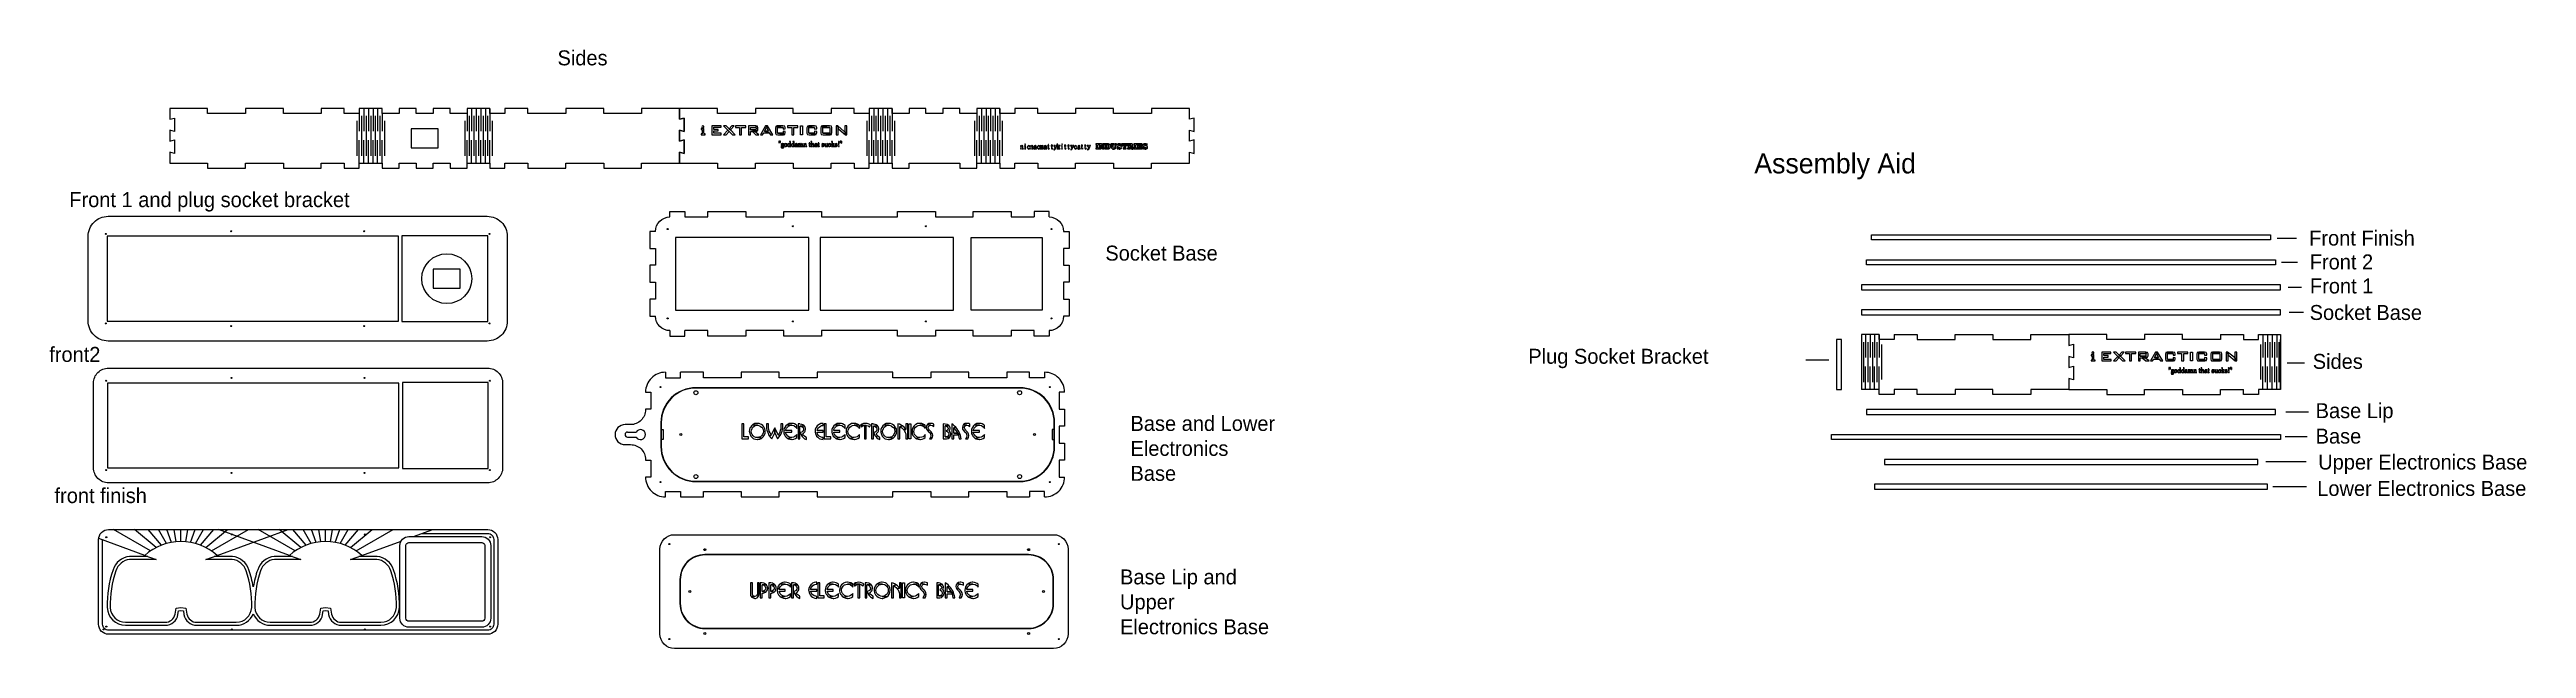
# Model space of a CAD drawing. Extents: x 603 to 3085, y 516 to 1117.
import ezdxf

# ---------------------------------------------------------------- set-up
doc = ezdxf.new("R2010")
doc.units = 0
doc.layers.get('0').update_dxf_attribs({"linetype": 'CONTINUOUS'})

# ---------------------------------------------------------------- blocks, each defined once
blk = doc.blocks.new('*U11')
blk.add_text('front2', height=15).set_placement((602.5, 803.6))
blk = doc.blocks.new('*U12')
blk.add_text('front finish', height=15).set_placement((607.8, 662.1))
blk = doc.blocks.new('*U61')
for s, p in [('Base Lip and', (1675.7, 580.6)), ('Upper', (1675.7, 555.6)), ('Electronics Base', (1675.7, 530.6))]:
    blk.add_text(s, height=15).set_placement(p)
blk = doc.blocks.new('*U63')
for s, p in [('Base and Lower', (1686.2, 734.4)), ('Electronics', (1686.2, 709.4)), ('Base', (1686.2, 684.4))]:
    blk.add_text(s, height=15).set_placement(p)
blk = doc.blocks.new('*U65')
blk.add_text('Front 1 and plug socket bracket', height=15).set_placement((622.6, 958.7))
blk = doc.blocks.new('*U67')
at = {"color": 5}
blk.add_text('Base', height=15, dxfattribs=at).set_placement((2874, 721.7))
blk = doc.blocks.new('*U69')
at = {"color": 5}
blk.add_text('Base Lip', height=15, dxfattribs=at).set_placement((2874, 747.2))
blk = doc.blocks.new('*U71')
at = {"color": 5}
blk.add_text('Front 1', height=15, dxfattribs=at).set_placement((2868.3, 872.2))
blk = doc.blocks.new('*U73')
at = {"color": 5}
blk.add_text('Plug Socket Bracket', height=15, dxfattribs=at).set_placement((2084.9, 801.7))
blk = doc.blocks.new('*U75')
at = {"color": 5}
blk.add_text('Socket Base', height=15, dxfattribs=at).set_placement((2868, 845.6))
blk = doc.blocks.new('*U77')
at = {"color": 5}
blk.add_text('Sides', height=15, dxfattribs=at).set_placement((2871.1, 796.6))
blk = doc.blocks.new('*U79')
at = {"color": 5}
blk.add_text('Front 2', height=15, dxfattribs=at).set_placement((2868.1, 896.3))
blk = doc.blocks.new('*U81')
at = {"color": 5}
blk.add_text('Front Finish', height=15, dxfattribs=at).set_placement((2867.5, 920.2))
blk = doc.blocks.new('*U83')
blk.add_text('Sides', height=15).set_placement((1111.9, 1100.8))
blk = doc.blocks.new('*U85')
blk.add_text('Socket Base', height=15).set_placement((1661, 905.1))
blk = doc.blocks.new('*U86')
at = {"color": 5}
blk.add_text('Assembly Aid', height=20, dxfattribs=at).set_placement((2311.4, 992.5))
blk = doc.blocks.new('*U90')
at = {"color": 5}
blk.add_text('Upper Electronics Base', height=15, dxfattribs=at).set_placement((2876.6, 695.7))
blk = doc.blocks.new('*U93')
at = {"color": 5}
blk.add_text('Lower Electronics Base', height=15, dxfattribs=at).set_placement((2875.6, 669.3))

msp = doc.modelspace()

# ---------------------------------------------------------------- linework, layer by layer
for p, q in [((910.9, 1045.2), (910.9, 1010.2)), ((913.2, 1057.7), (913.2, 1034.7)), ((915.5, 1050.2), (915.5, 1010.2)), ((917.8, 1057.7), (917.8, 1034.7)), ((920.1, 1050.2), (920.1, 1010.2)), ((922.4, 1057.7), (922.4, 1034.7)), ((924.7, 1050.2), (924.7, 1010.2)), ((927, 1057.7), (927, 1034.7)), ((929.3, 1050.2), (929.3, 1010.2)), ((931.6, 1057.7), (931.6, 1034.7)), ((933.9, 1050.2), (933.9, 1010.2)), ((936.2, 1052.7), (936.2, 1034.7)), ((938.5, 1045.2), (938.5, 1010.2)), ((1018.9, 1045.2), (1018.9, 1010.2)), ((1021.2, 1052.7), (1021.2, 1034.7)), ((1023.5, 1050.2), (1023.5, 1010.2)), ((1025.8, 1057.7), (1025.8, 1034.7)), ((1028.1, 1050.2), (1028.1, 1010.2)), ((1030.4, 1057.7), (1030.4, 1034.7)), ((1032.7, 1050.2), (1032.7, 1010.2)), ((1035, 1057.7), (1035, 1034.7)), ((1037.3, 1050.2), (1037.3, 1010.2)), ((1039.6, 1057.7), (1039.6, 1034.7)), ((1041.9, 1050.2), (1041.9, 1010.2)), ((1044.2, 1057.7), (1044.2, 1034.7)), ((1046.5, 1045.2), (1046.5, 1010.2)), ((1421.9, 1045.2), (1421.9, 1010.2)), ((1424.2, 1057.7), (1424.2, 1034.7)), ((1426.5, 1050.2), (1426.5, 1010.2)), ((1428.8, 1057.7), (1428.8, 1034.7)), ((1431.1, 1050.2), (1431.1, 1010.2)), ((1433.4, 1057.7), (1433.4, 1034.7)), ((1435.7, 1050.2), (1435.7, 1010.2)), ((1438, 1057.7), (1438, 1034.7)), ((1440.3, 1050.2), (1440.3, 1010.2)), ((1442.6, 1057.7), (1442.6, 1034.7)), ((1444.9, 1050.2), (1444.9, 1010.2)), ((1447.2, 1057.7), (1447.2, 1034.7)), ((1449.5, 1045.2), (1449.5, 1010.2)), ((1529.9, 1045.2), (1529.9, 1010.2)), ((1532.2, 1057.7), (1532.2, 1034.7)), ((1534.5, 1050.2), (1534.5, 1010.2)), ((1536.8, 1057.7), (1536.8, 1034.7)), ((1539.1, 1050.2), (1539.1, 1010.2)), ((1541.4, 1057.7), (1541.4, 1034.7)), ((1543.7, 1050.2), (1543.7, 1010.2)), ((1546, 1057.7), (1546, 1034.7)), ((1548.3, 1050.2), (1548.3, 1010.2)), ((1550.6, 1057.7), (1550.6, 1034.7)), ((1552.9, 1050.2), (1552.9, 1010.2)), ((1555.2, 1057.7), (1555.2, 1034.7)), ((1557.5, 1045.2), (1557.5, 1010.2)), ((913.2, 1002.7), (913.2, 1025.7)), ((917.8, 1002.7), (917.8, 1025.7)), ((922.4, 1002.7), (922.4, 1025.7)), ((927, 1002.7), (927, 1025.7)), ((931.6, 1002.7), (931.6, 1025.7)), ((936.2, 1002.7), (936.2, 1025.7)), ((1021.2, 1002.7), (1021.2, 1025.7)), ((1025.8, 1002.7), (1025.8, 1025.7)), ((1030.4, 1002.7), (1030.4, 1025.7)), ((1035, 1002.7), (1035, 1025.7)), ((1039.6, 1002.7), (1039.6, 1025.7)), ((1044.2, 1002.7), (1044.2, 1025.7)), ((1424.2, 1002.7), (1424.2, 1025.7)), ((1428.8, 1002.7), (1428.8, 1025.7)), ((1433.4, 1002.7), (1433.4, 1025.7)), ((1438, 1002.7), (1438, 1025.7)), ((1442.6, 1002.7), (1442.6, 1025.7)), ((1447.2, 1002.7), (1447.2, 1025.7)), ((1532.2, 1002.7), (1532.2, 1025.7)), ((1536.8, 1002.7), (1536.8, 1025.7)), ((1541.4, 1002.7), (1541.4, 1025.7)), ((1546, 1002.7), (1546, 1025.7)), ((1550.6, 1002.7), (1550.6, 1025.7)), ((1555.2, 1002.7), (1555.2, 1025.7)), ((2835.5, 927.6), (2854.8, 927.6)), ((2839.9, 903.4), (2855.8, 903.4)), ((2846.4, 878.6), (2859.8, 878.6)), ((2847.4, 853.3), (2861.8, 853.3)), ((2386.1, 805.2), (2363, 805.2)), ((2845.5, 802.7), (2862.7, 802.7)), ((2844.1, 753.4), (2866.8, 753.4)), ((1169.6, 730.7), (1169.6, 730.7)), ((1179.6, 730.7), (1179.6, 730.7)), ((1182.1, 733.2), (1190.7, 733.2)), ((1182.1, 728.2), (1190.7, 728.2)), ((2843.4, 728.9), (2865.5, 728.9)), ((2824.1, 703.8), (2864.6, 703.8)), ((2831.1, 678.6), (2865, 678.6))]:
    msp.add_line(p, q)
at = {"color": 5}
for p, q in [((2428.9, 925.9), (2428.9, 930.9)), ((2428.9, 930.9), (2828.9, 930.9)), ((2828.9, 925.9), (2428.9, 925.9)), ((2828.9, 930.9), (2828.9, 925.9)), ((2398.9, 825.9), (2393.9, 825.9)), ((2393.9, 825.9), (2393.9, 775.9)), ((2398.9, 775.9), (2398.9, 825.9)), ((2418.9, 830.9), (2418.9, 775.9)), ((2436.6, 830.9), (2418.9, 830.9)), ((2420.7, 823.3), (2420.7, 783.3)), ((2422.8, 830.9), (2422.8, 807.9)), ((2425.1, 823.4), (2425.1, 783.4)), ((2427.4, 830.9), (2427.4, 807.9)), ((2429.7, 823.4), (2429.7, 783.4)), ((2432, 830.9), (2432, 807.9)), ((2434.3, 823.4), (2434.3, 783.4)), ((2436.6, 830.9), (2436.6, 807.9)), ((2438.9, 820.9), (2438.9, 785.9)), ((2778.6, 830.9), (2801.6, 830.9)), ((2818.9, 820.9), (2818.9, 785.9)), ((2821.2, 830.9), (2821.2, 807.9)), ((2821.2, 830.9), (2838.9, 830.9)), ((2823.5, 823.4), (2823.5, 783.4)), ((2825.8, 830.9), (2825.8, 807.9)), ((2828.1, 823.4), (2828.1, 783.4)), ((2830.4, 830.9), (2830.4, 807.9)), ((2832.7, 823.4), (2832.7, 783.4)), ((2835, 830.9), (2835, 807.9)), ((2837, 823.3), (2837, 783.3)), ((2838.9, 830.9), (2838.9, 775.9)), ((2838.9, 775.9), (2838.9, 825.9)), ((2422.8, 775.9), (2422.8, 798.9)), ((2427.4, 775.9), (2427.4, 798.9)), ((2432, 775.9), (2432, 798.9)), ((2436.6, 775.9), (2436.6, 798.9)), ((2821.2, 775.9), (2821.2, 798.9)), ((2825.8, 775.9), (2825.8, 798.9)), ((2830.4, 775.9), (2830.4, 798.9)), ((2835, 775.9), (2835, 798.9)), ((2393.9, 775.9), (2398.9, 775.9)), ((2436.6, 775.9), (2418.9, 775.9)), ((2778.6, 775.9), (2801.6, 775.9))]:
    msp.add_line(p, q, dxfattribs=at)
at = {"color": 1}
for p, q in [((698.2, 609.7), (652.1, 626.5)), ((703.9, 614.1), (666.8, 635.6)), ((709.5, 617.5), (687.9, 635.6)), ((714.9, 619.9), (701.7, 635.6)), ((720, 621.6), (711.9, 635.6)), ((725, 622.7), (720.3, 635.6)), ((729.8, 623.4), (727.6, 635.6)), ((734.5, 623.6), (734.5, 635.6)), ((739.3, 623.4), (741.4, 635.6)), ((744.1, 622.7), (748.8, 635.6)), ((749, 621.6), (757.1, 635.6)), ((754.2, 619.9), (767.3, 635.6)), ((759.5, 617.5), (781.1, 635.6)), ((765.1, 614.1), (802.2, 635.6)), ((770.8, 609.7), (841.9, 635.6)), ((843.2, 609.7), (772.1, 635.6)), ((848.9, 614.1), (811.8, 635.6)), ((854.5, 617.5), (832.9, 635.6)), ((859.9, 619.9), (846.7, 635.6)), ((865, 621.6), (856.9, 635.6)), ((870, 622.7), (865.3, 635.6)), ((874.8, 623.4), (872.6, 635.6)), ((879.5, 623.6), (879.5, 635.6)), ((884.3, 623.4), (886.4, 635.6)), ((889.1, 622.7), (893.8, 635.6)), ((894, 621.6), (902.1, 635.6)), ((899.2, 619.9), (912.3, 635.6)), ((904.5, 617.5), (926.1, 635.6)), ((910.1, 614.1), (947.2, 635.6)), ((915.8, 609.7), (955.2, 624)), ((967.7, 628.6), (986.9, 635.6))]:
    msp.add_line(p, q, dxfattribs=at)
for points in [[(1044.2, 1057.7), (1021.2, 1057.7), (1021.2, 1052.7), (1004.2, 1052.7), (1004.2, 1057.7), (987.2, 1057.7), (987.2, 1052.7), (970.2, 1052.7), (970.2, 1057.7), (953.2, 1057.7), (953.2, 1052.7), (936.2, 1052.7), (936.2, 1057.7), (913.2, 1057.7), (913.2, 1052.7), (898.2, 1052.7), (898.2, 1057.7), (875.2, 1057.7), (875.2, 1052.7), (837.2, 1052.7), (837.2, 1057.7), (799.2, 1057.7), (799.2, 1052.7), (761.2, 1052.7), (761.2, 1057.7), (723.2, 1057.7), (723.2, 1046.7), (728, 1048), (728, 1034.4), (723.2, 1035.7), (723.2, 1024.7), (728, 1026), (728, 1012.4), (723.2, 1013.7), (723.2, 1002.7), (761.2, 1002.7), (761.2, 997.7), (799.2, 997.7), (799.2, 1002.7), (837.2, 1002.7), (837.2, 997.7), (875.2, 997.7), (875.2, 1002.7), (898.2, 1002.7), (898.2, 997.7), (913.2, 997.7), (913.2, 1002.7), (936.2, 1002.7), (936.2, 997.7), (953.2, 997.7), (953.2, 1002.7), (970.2, 1002.7), (970.2, 997.7), (987.2, 997.7), (987.2, 1002.7), (1004.2, 1002.7), (1004.2, 997.7), (1021.2, 997.7), (1021.2, 1002.7), (1044.2, 1002.7), (1044.2, 997.7), (1059.2, 997.7), (1059.2, 1002.7), (1082.2, 1002.7), (1082.2, 997.7), (1120.2, 997.7), (1120.2, 1002.7), (1158.2, 1002.7), (1158.2, 997.7), (1196.2, 997.7), (1196.2, 1002.7), (1234.2, 1002.7), (1234.2, 1013.7), (1239, 1012.4), (1239, 1026), (1234.2, 1024.7), (1234.2, 1035.7), (1239, 1034.4), (1239, 1048), (1234.2, 1046.7), (1234.2, 1057.7), (1196.2, 1057.7), (1196.2, 1052.7), (1158.2, 1052.7), (1158.2, 1057.7), (1120.2, 1057.7), (1120.2, 1052.7), (1082.2, 1052.7), (1082.2, 1057.7), (1059.2, 1057.7), (1059.2, 1052.7), (1044.2, 1052.7)], [(1234.2, 1002.7), (1272.2, 1002.7), (1272.2, 997.7), (1310.2, 997.7), (1310.2, 1002.7), (1348.2, 1002.7), (1348.2, 997.7), (1386.2, 997.7), (1386.2, 1002.7), (1409.2, 1002.7), (1409.2, 997.7), (1424.2, 997.7), (1424.2, 1002.7), (1447.2, 1002.7), (1447.2, 997.7), (1464.2, 997.7), (1464.2, 1002.7), (1515.2, 1002.7), (1515.2, 997.7), (1532.2, 997.7), (1532.2, 1002.7), (1555.2, 1002.7), (1555.2, 997.7), (1570.2, 997.7), (1570.2, 1002.7), (1593.2, 1002.7), (1593.2, 997.7), (1631.2, 997.7), (1631.2, 1002.7), (1669.2, 1002.7), (1669.2, 997.7), (1707.2, 997.7), (1707.2, 1002.7), (1745.2, 1002.7), (1745.2, 1013.7), (1750, 1012.4), (1750, 1026), (1745.2, 1024.7), (1745.2, 1035.7), (1750, 1034.4), (1750, 1048), (1745.2, 1046.7), (1745.2, 1057.7), (1707.2, 1057.7), (1707.2, 1052.7), (1669.2, 1052.7), (1669.2, 1057.7), (1631.2, 1057.7), (1631.2, 1052.7), (1593.2, 1052.7), (1593.2, 1057.7), (1570.2, 1057.7), (1570.2, 1052.7), (1555.2, 1052.7), (1555.2, 1057.7), (1532.2, 1057.7), (1532.2, 1052.7), (1515.2, 1052.7), (1515.2, 1057.7), (1498.2, 1057.7), (1498.2, 1052.7), (1481.2, 1052.7), (1481.2, 1057.7), (1464.2, 1057.7), (1464.2, 1052.7), (1447.2, 1052.7), (1447.2, 1057.7), (1424.2, 1057.7), (1424.2, 1052.7), (1409.2, 1052.7), (1409.2, 1057.7), (1386.2, 1057.7), (1386.2, 1052.7), (1348.2, 1052.7), (1348.2, 1057.7), (1310.2, 1057.7), (1310.2, 1052.7), (1272.2, 1052.7), (1272.2, 1057.7), (1234.2, 1057.7), (1234.2, 1046.7), (1239, 1048), (1239, 1034.4), (1234.2, 1035.7), (1234.2, 1024.7), (1239, 1026), (1239, 1012.4), (1234.2, 1013.7)], [(965.1, 1018.1), (992.3, 1018.1), (992.3, 1037.3), (965.1, 1037.3)], [(952.5, 929.5), (660.5, 929.5), (660.5, 844.5), (952.5, 844.5)], [(956, 844), (1042, 844), (1042, 930), (956, 930)], [(1230.3, 855.4), (1363.8, 855.4), (1363.8, 928.4), (1230.3, 928.4)], [(1375.3, 855.4), (1508.8, 855.4), (1508.8, 928.4), (1375.3, 928.4)], [(1526.1, 855.9), (1598.1, 855.9), (1598.1, 927.9), (1526.1, 927.9)], [(987.3, 877.4), (1014.5, 877.4), (1014.5, 896.6), (987.3, 896.6)], [(952.9, 782.4), (660.9, 782.4), (660.9, 697.4), (952.9, 697.4)], [(956.4, 696.9), (1042.4, 696.9), (1042.4, 782.9), (956.4, 782.9)]]:
    msp.add_lwpolyline(points, close=True)
for points in [[(1258.6, 1037.5), (1255.8, 1037.5), (1255.8, 1036.6), (1256.3, 1036.6), (1256.9, 1036.5), (1257, 1035.8), (1257, 1032.9), (1256.9, 1032.2), (1256.3, 1032.1), (1255.8, 1032.1), (1255.8, 1031.2), (1259.8, 1031.2), (1259.8, 1032.1), (1259.5, 1032.1), (1258.8, 1032.2), (1258.6, 1032.9)], [(1257.7, 1040.3), (1257, 1040), (1256.7, 1039.3), (1257, 1038.6), (1257.7, 1038.2), (1258.5, 1038.6), (1258.7, 1039.3), (1258.5, 1040)], [(1275.8, 1040.2), (1266.6, 1040.2), (1266.6, 1031.2), (1275.9, 1031.2), (1275.9, 1032.9), (1268.7, 1032.9), (1268.7, 1035.1), (1272.9, 1035.1), (1272.9, 1036.6), (1268.7, 1036.6), (1268.7, 1038.7), (1275.8, 1038.7)], [(1281.1, 1040.2), (1278.3, 1040.2), (1282.7, 1035.8), (1283.9, 1034.6), (1287.2, 1031.2), (1290, 1031.2), (1285.2, 1036.1), (1284, 1037.1)], [(1282.7, 1035.8), (1278.4, 1031.2), (1280.8, 1031.2), (1283.9, 1034.6)], [(1289.1, 1040.2), (1286.7, 1040.2), (1284, 1037.1), (1285.2, 1036.1)], [(1300.6, 1040.2), (1290.3, 1040.2), (1290.3, 1038.6), (1294.4, 1038.6), (1294.4, 1031.2), (1296.4, 1031.2), (1296.4, 1038.6), (1300.6, 1038.6)], [(1310.8, 1040.2), (1303.2, 1040.2), (1303.2, 1031.2), (1305.2, 1031.2), (1305.2, 1034.5), (1307.2, 1034.5), (1309.6, 1034.5), (1310.8, 1034.5), (1311, 1034.5), (1312.4, 1035), (1305.2, 1036.1), (1305.2, 1038.6), (1309.9, 1038.6), (1312.4, 1039.8), (1312.3, 1039.8)], [(1312.4, 1039.8), (1309.9, 1038.6), (1310.6, 1038.5), (1310.9, 1037.9), (1310.9, 1036.8), (1310.6, 1036.3), (1309.9, 1036.1), (1305.2, 1036.1), (1312.4, 1035), (1312.8, 1036.3), (1312.8, 1038.4)], [(1309.6, 1034.5), (1307.2, 1034.5), (1310.8, 1031.2), (1313.8, 1031.2)], [(1322.5, 1040.2), (1320.5, 1040.2), (1315.4, 1031.2), (1317.5, 1031.2), (1318.6, 1033.1), (1324.2, 1033.1), (1319.4, 1034.8), (1321.4, 1038.4)], [(1322.5, 1040.2), (1321.4, 1038.4), (1323.4, 1034.8), (1319.4, 1034.8), (1324.2, 1033.1), (1325.3, 1031.2), (1327.7, 1031.2)], [(1330.7, 1039.6), (1330.3, 1038.1), (1330.3, 1033.3), (1330.3, 1032.9), (1330.9, 1031.6), (1331, 1031.5), (1332.6, 1031.2), (1337.9, 1031.2), (1338.4, 1031.2), (1339.7, 1031.6), (1339.9, 1031.8), (1332.5, 1032.9), (1332.5, 1038.6), (1338.1, 1038.6)], [(1337.9, 1040.2), (1332.6, 1040.2), (1332.1, 1040.2), (1330.9, 1039.8), (1330.7, 1039.6), (1338.1, 1038.6), (1338.1, 1036.9), (1340.2, 1037.2), (1340.2, 1038.1), (1340.2, 1038.4), (1339.7, 1039.8), (1339.5, 1039.8)], [(1338.1, 1034.8), (1338.1, 1032.9), (1332.5, 1032.9), (1339.9, 1031.8), (1340.2, 1033.3), (1340.2, 1034.4)], [(1334, 1024.8), (1333.7, 1024.7), (1333.6, 1024.4), (1333.6, 1024.4), (1333.6, 1024.3), (1333.9, 1022.7), (1334.1, 1022.7), (1334.2, 1024.3), (1334.2, 1024.4), (1334.3, 1024.4), (1334.2, 1024.7)], [(1335.1, 1024.8), (1334.9, 1024.7), (1334.8, 1024.4), (1334.8, 1024.4), (1334.9, 1024.3), (1335.1, 1022.7), (1335.2, 1022.7), (1335.5, 1024.3), (1335.5, 1024.4), (1335.5, 1024.4), (1335.4, 1024.7)], [(1336.2, 1019.6), (1336.9, 1019.5), (1336.8, 1019.5), (1336.2, 1019.1), (1336, 1018.6), (1336, 1018.6), (1336.3, 1018.1), (1336.6, 1018), (1337.4, 1018), (1337.4, 1018), (1336.7, 1018.2), (1336.5, 1018.7), (1336.7, 1019.1), (1337.2, 1019.5), (1337.7, 1019.5)], [(1337.3, 1022.4), (1337.2, 1022.4), (1336.6, 1022.2), (1336.5, 1022.1), (1336.2, 1021.5), (1336.4, 1021), (1336.8, 1020.6), (1336.2, 1020.4), (1336.1, 1020), (1336.2, 1019.6), (1337.7, 1019.5), (1337.8, 1019.5), (1338.4, 1019.4), (1338.7, 1018.9), (1338.7, 1018.9), (1338.3, 1018.3), (1338.2, 1018.2), (1337.4, 1018), (1336.6, 1018), (1337.3, 1017.9), (1337.9, 1018), (1338.5, 1018.2), (1338.7, 1018.5), (1338.9, 1019), (1338.9, 1019.1), (1338.7, 1019.7), (1338.6, 1019.8), (1337.9, 1020), (1336.8, 1020), (1336.4, 1020), (1336.3, 1020.1), (1336.5, 1020.4), (1337.1, 1020.6), (1337.3, 1020.6), (1337.9, 1020.6), (1337.3, 1020.7), (1337, 1020.9), (1336.8, 1021.5), (1337, 1022.1), (1337.3, 1022.2), (1337.8, 1022.3)], [(1337.8, 1022.3), (1337.3, 1022.2), (1337.8, 1022.1), (1337.8, 1021.5), (1337.8, 1020.9), (1337.3, 1020.7), (1337.9, 1020.6), (1338.3, 1021), (1338.4, 1021.5), (1338.4, 1021.7), (1338.3, 1021.9), (1338.4, 1022.1), (1338.3, 1022.1)], [(1338.7, 1022.4), (1338.4, 1022.3), (1338.3, 1022.1), (1338.4, 1022.1), (1338.5, 1022.1), (1339, 1022.2), (1338.9, 1022.3)], [(1339, 1022.2), (1338.5, 1022.1), (1338.6, 1022), (1338.8, 1021.9), (1338.9, 1022)], [(1340.2, 1022.3), (1339.7, 1022), (1339.4, 1021.6), (1339.3, 1020.9), (1339.4, 1020.5), (1339.6, 1019.9), (1340, 1019.6), (1340.6, 1019.5), (1341.1, 1019.5), (1340.6, 1019.6), (1340.1, 1019.9), (1340, 1020.1), (1339.9, 1020.9), (1339.9, 1021.4), (1340.1, 1022), (1340.7, 1022.2)], [(1340.7, 1022.4), (1340.2, 1022.3), (1340.7, 1022.2), (1341.2, 1022), (1341.3, 1021.7), (1341.4, 1020.9), (1341.4, 1020.5), (1341.2, 1019.9), (1340.6, 1019.6), (1341.1, 1019.5), (1341.6, 1019.9), (1342, 1020.2), (1342.1, 1020.9), (1342.1, 1021.4), (1341.7, 1022), (1341.3, 1022.2)], [(1352.8, 1040.2), (1342.5, 1040.2), (1342.5, 1038.6), (1346.6, 1038.6), (1346.6, 1031.2), (1348.7, 1031.2), (1348.7, 1038.6), (1352.8, 1038.6)], [(1343.9, 1022.4), (1343.5, 1022.3), (1342.9, 1022), (1342.6, 1021.6), (1342.5, 1020.9), (1342.6, 1020.5), (1342.9, 1019.9), (1343.2, 1019.6), (1343.8, 1019.5), (1344.4, 1019.6), (1343.9, 1019.6), (1343.9, 1019.6), (1343.4, 1019.9), (1343.2, 1020.1), (1343.1, 1020.9), (1343.2, 1021.3), (1343.4, 1022), (1343.4, 1022), (1343.9, 1022.2), (1344.4, 1022.2)], [(1344.4, 1022.2), (1343.9, 1022.2), (1344.5, 1022), (1344.7, 1021.4), (1344.7, 1021.8)], [(1344.7, 1020.4), (1344.5, 1019.8), (1343.9, 1019.6), (1344.4, 1019.6), (1344.8, 1020)], [(1345.3, 1024.4), (1344.9, 1024.4), (1344.4, 1024.4), (1344.3, 1024.4), (1344.3, 1024.3), (1344.7, 1024.3), (1344.7, 1021.8), (1344.7, 1021.4), (1344.7, 1020.4), (1344.8, 1020), (1344.8, 1019.5), (1345.2, 1019.5), (1345.8, 1019.6), (1345.8, 1019.7), (1345.3, 1019.7)], [(1347.5, 1022.4), (1347.1, 1022.3), (1346.6, 1022), (1346.3, 1021.6), (1346.2, 1020.9), (1346.3, 1020.5), (1346.6, 1019.9), (1346.9, 1019.6), (1347.5, 1019.5), (1348.1, 1019.6), (1347.6, 1019.6), (1347.6, 1019.6), (1347, 1019.9), (1346.9, 1020.1), (1346.8, 1020.9), (1346.8, 1021.3), (1347, 1022), (1347, 1022), (1347.6, 1022.2), (1348.1, 1022.2)], [(1348.1, 1022.2), (1347.6, 1022.2), (1348.2, 1022), (1348.4, 1021.4), (1348.4, 1021.8)], [(1348.4, 1020.4), (1348.2, 1019.8), (1347.6, 1019.6), (1348.1, 1019.6), (1348.4, 1020)], [(1349, 1024.4), (1348.5, 1024.4), (1348.1, 1024.4), (1347.9, 1024.4), (1347.9, 1024.3), (1348.4, 1024.3), (1348.4, 1021.8), (1348.4, 1021.4), (1348.4, 1020.4), (1348.4, 1020), (1348.4, 1019.5), (1348.9, 1019.5), (1349.5, 1019.6), (1349.5, 1019.7), (1349, 1019.7)], [(1351, 1021.1), (1350.4, 1020.9), (1350.1, 1020.6), (1349.9, 1020.1), (1350.1, 1019.6), (1351, 1019.7), (1350.6, 1019.9), (1350.5, 1020.3), (1350.8, 1020.8), (1351, 1020.9), (1351.7, 1021)], [(1351.3, 1022.4), (1351.1, 1022.4), (1350.5, 1022.2), (1350.1, 1021.7), (1350.2, 1021.5), (1350.5, 1021.4), (1350.6, 1021.5), (1350.7, 1021.7), (1350.6, 1021.9), (1350.6, 1022), (1350.7, 1022.2), (1351.1, 1022.2), (1352, 1022.3)], [(1352, 1022.3), (1351.1, 1022.2), (1351.6, 1022.2), (1351.7, 1021.8), (1351.7, 1021.2), (1351, 1021.1), (1351.7, 1021), (1351.7, 1020.3), (1351.5, 1019.9), (1351, 1019.7), (1350.1, 1019.6), (1350.7, 1019.5), (1351.3, 1019.6), (1351.7, 1019.9), (1352.3, 1020), (1352.3, 1021.7), (1352.1, 1022.2)], [(1352.3, 1020), (1351.7, 1019.9), (1351.9, 1019.6), (1352.2, 1019.5), (1352.7, 1019.6), (1352.4, 1019.7), (1352.3, 1019.8)], [(1352.8, 1020), (1352.7, 1020), (1352.6, 1019.8), (1352.4, 1019.7), (1352.7, 1019.6)], [(1354.1, 1022.4), (1353.6, 1022.3), (1353.1, 1022.3), (1353.1, 1022.2), (1353.5, 1022.2), (1353.5, 1019.7), (1353.1, 1019.7), (1353.1, 1019.6), (1354.4, 1019.6), (1354.4, 1019.7), (1354, 1019.7), (1354, 1020.9), (1354.1, 1021.2), (1354.1, 1021.7)], [(1355, 1022.4), (1354.5, 1022.2), (1354.1, 1021.7), (1354.1, 1021.2), (1354.3, 1021.8), (1354.3, 1021.9), (1354.8, 1022.2), (1355.6, 1022.2)], [(1355.6, 1022.2), (1354.8, 1022.2), (1355.2, 1022.1), (1355.3, 1021.7), (1355.3, 1019.7), (1354.8, 1019.7), (1354.8, 1019.6), (1356.2, 1019.6), (1356.2, 1019.7), (1355.9, 1019.7), (1355.9, 1021.1), (1355.9, 1021.2), (1355.9, 1021.7)], [(1355.4, 1031.2), (1355.4, 1040.2), (1357.5, 1040.2), (1357.5, 1031.2), (1355.4, 1031.2)], [(1356.3, 1022.2), (1355.9, 1021.7), (1355.9, 1021.2), (1356.1, 1021.9), (1356.1, 1021.9), (1356.7, 1022.2)], [(1356.9, 1022.4), (1356.3, 1022.2), (1356.7, 1022.2), (1357, 1022.1), (1357, 1021.7), (1357, 1019.7), (1356.6, 1019.7), (1356.6, 1019.6), (1358, 1019.6), (1358, 1019.7), (1357.6, 1019.7), (1357.6, 1021.5), (1357.6, 1021.6), (1357.5, 1022.2)], [(1359.3, 1022.4), (1359, 1022.3), (1358.6, 1022.3), (1358.4, 1022.3), (1358.4, 1022.2), (1358.8, 1022.2), (1358.8, 1019.7), (1358.4, 1019.7), (1358.4, 1019.6), (1359.7, 1019.6), (1359.7, 1019.7), (1359.4, 1019.7), (1359.4, 1021), (1359.4, 1021.2), (1359.3, 1021.6)], [(1359.8, 1022.2), (1359.7, 1022.2), (1359.3, 1021.6), (1359.4, 1021.2), (1359.6, 1021.8), (1359.6, 1021.9), (1360.2, 1022.2)], [(1360.4, 1022.4), (1360.4, 1022.4), (1359.8, 1022.2), (1360.2, 1022.2), (1360.6, 1022.1), (1360.7, 1021.7), (1360.7, 1019.7), (1360.3, 1019.7), (1360.3, 1019.6), (1361.7, 1019.6), (1361.7, 1019.7), (1361.2, 1019.7), (1361.2, 1021.7), (1361.1, 1022.2)], [(1362.3, 1039.6), (1361.9, 1038.1), (1361.9, 1033.3), (1361.9, 1032.9), (1362.3, 1031.6), (1362.5, 1031.5), (1364.1, 1031.2), (1369.5, 1031.2), (1369.9, 1031.2), (1371.3, 1031.6), (1371.3, 1031.8), (1363.9, 1032.9), (1363.9, 1038.6), (1369.6, 1038.6)], [(1369.5, 1040.2), (1364.1, 1040.2), (1363.7, 1040.2), (1362.3, 1039.8), (1362.3, 1039.6), (1369.6, 1038.6), (1369.6, 1036.9), (1371.7, 1037.2), (1371.7, 1038.1), (1371.7, 1038.4), (1371.3, 1039.8), (1371, 1039.8)], [(1369.6, 1034.8), (1369.6, 1032.9), (1363.9, 1032.9), (1371.3, 1031.8), (1371.7, 1033.3), (1371.7, 1034.4)], [(1364.8, 1023.3), (1364.6, 1023.3), (1364.4, 1023.3), (1364.3, 1022.3), (1363.9, 1022.3), (1363.9, 1022.2), (1364.3, 1022.2), (1364.3, 1020.1), (1364.4, 1019.6), (1365.1, 1019.7), (1364.9, 1019.8), (1364.8, 1020.1), (1364.8, 1022.2), (1365.5, 1022.2), (1365.5, 1022.3), (1364.8, 1022.3)], [(1364.3, 1023.3), (1364.3, 1022.3), (1364.4, 1023.3), (1364.4, 1023.3)], [(1365.5, 1020), (1365.3, 1019.7), (1365.1, 1019.7), (1364.4, 1019.6), (1364.9, 1019.5), (1365.3, 1019.6), (1365.6, 1019.9)], [(1366.9, 1024.4), (1366.4, 1024.4), (1365.9, 1024.4), (1365.9, 1024.3), (1366.3, 1024.3), (1366.3, 1019.7), (1365.9, 1019.7), (1365.9, 1019.6), (1367.2, 1019.6), (1367.2, 1019.7), (1366.9, 1019.7), (1366.9, 1021), (1366.9, 1021.2), (1366.9, 1021.7)], [(1368, 1022.4), (1368, 1022.4), (1367.3, 1022.2), (1367.2, 1022.2), (1366.9, 1021.7), (1366.9, 1021.2), (1367.1, 1021.8), (1367.1, 1021.9), (1367.7, 1022.2), (1368.6, 1022.2)], [(1368.6, 1022.2), (1367.7, 1022.2), (1368.1, 1022.1), (1368.2, 1021.7), (1368.2, 1019.7), (1367.8, 1019.7), (1367.8, 1019.6), (1369.2, 1019.6), (1369.2, 1019.7), (1368.7, 1019.7), (1368.7, 1021.7)], [(1370.7, 1021.1), (1370.1, 1020.9), (1369.8, 1020.6), (1369.6, 1020.1), (1369.8, 1019.6), (1370.8, 1019.7), (1370.3, 1019.9), (1370.2, 1020.3), (1370.5, 1020.8), (1370.7, 1020.9), (1371.4, 1021)], [(1371, 1022.4), (1370.8, 1022.4), (1370.2, 1022.2), (1369.8, 1021.7), (1369.9, 1021.5), (1370.2, 1021.4), (1370.4, 1021.5), (1370.5, 1021.7), (1370.3, 1021.9), (1370.3, 1022), (1370.4, 1022.2), (1370.8, 1022.2), (1371.8, 1022.3)], [(1371.8, 1022.3), (1370.8, 1022.2), (1371.3, 1022.2), (1371.4, 1021.8), (1371.4, 1021.2), (1370.7, 1021.1), (1371.4, 1021), (1371.4, 1020.3), (1371.3, 1019.9), (1370.8, 1019.7), (1369.8, 1019.6), (1370.4, 1019.5), (1371, 1019.6), (1371.4, 1019.9), (1372, 1020), (1372, 1021.7), (1371.8, 1022.2)], [(1372, 1020), (1371.4, 1019.9), (1371.6, 1019.6), (1371.9, 1019.5), (1372.4, 1019.6), (1372.2, 1019.7), (1372, 1019.8)], [(1372.5, 1020), (1372.4, 1020), (1372.4, 1019.8), (1372.2, 1019.7), (1372.4, 1019.6)], [(1373.7, 1023.3), (1373.5, 1023.3), (1373.4, 1023.3), (1373.2, 1022.3), (1372.8, 1022.3), (1372.8, 1022.2), (1373.2, 1022.2), (1373.2, 1020.1), (1373.3, 1019.6), (1374, 1019.7), (1373.8, 1019.8), (1373.7, 1020.1), (1373.7, 1022.2), (1374.4, 1022.2), (1374.4, 1022.3), (1373.7, 1022.3)], [(1373.2, 1023.3), (1373.2, 1022.3), (1373.4, 1023.3), (1373.3, 1023.3)], [(1374.5, 1020), (1374.2, 1019.7), (1374, 1019.7), (1373.3, 1019.6), (1373.8, 1019.5), (1374.2, 1019.6), (1374.5, 1019.9)], [(1376.1, 1039.6), (1375.8, 1038.1), (1375.8, 1033.3), (1375.8, 1032.9), (1376.3, 1031.6), (1376.5, 1031.5), (1378.1, 1031.2), (1384.6, 1031.2), (1385.2, 1031.2), (1386.4, 1031.6), (1386.6, 1031.8), (1377.9, 1032.9), (1377.9, 1038.6), (1384.8, 1038.6)], [(1384.6, 1040.2), (1378.1, 1040.2), (1377.6, 1040.2), (1376.3, 1039.8), (1376.1, 1039.6), (1384.8, 1038.6), (1384.8, 1032.9), (1377.9, 1032.9), (1386.6, 1031.8), (1386.9, 1033.3), (1386.9, 1038.1), (1386.9, 1038.4), (1386.4, 1039.8), (1386.2, 1039.8)], [(1377.7, 1022.4), (1377.7, 1022.4), (1377.1, 1022.2), (1377.1, 1022.2), (1376.8, 1021.6), (1377, 1021), (1377.1, 1020.9), (1377.7, 1020.7), (1378, 1020.6), (1378.3, 1020.6), (1378.8, 1020.2), (1378.5, 1019.8), (1378, 1019.6), (1377.5, 1019.6), (1377.9, 1019.5), (1378.2, 1019.5), (1378.8, 1019.7), (1378.8, 1019.8), (1379, 1020.4), (1378.8, 1021), (1378.8, 1021), (1378.2, 1021.2), (1377.9, 1021.3), (1377.5, 1021.4), (1377.1, 1021.7), (1377.3, 1022.2), (1377.7, 1022.2), (1378.2, 1022.3)], [(1377, 1020.5), (1376.8, 1020.5), (1376.8, 1019.6), (1377, 1019.6), (1377.2, 1019.8), (1377.4, 1019.8), (1377.3, 1019.9)], [(1377.4, 1019.8), (1377.2, 1019.8), (1377.5, 1019.6), (1378, 1019.6), (1378, 1019.6)], [(1378.2, 1022.3), (1377.7, 1022.2), (1378.3, 1022.1), (1378.5, 1022.2)], [(1378.8, 1022.3), (1378.7, 1022.3), (1378.5, 1022.2), (1378.3, 1022.1), (1378.6, 1021.6), (1378.8, 1021.6)], [(1380.4, 1022.4), (1380.1, 1022.3), (1379.7, 1022.3), (1379.5, 1022.3), (1379.5, 1022.2), (1379.9, 1022.2), (1379.9, 1020.2), (1380.1, 1019.6), (1380.9, 1019.6), (1380.5, 1019.8), (1380.4, 1020.2)], [(1381.8, 1020.6), (1381.5, 1020), (1380.9, 1019.6), (1380.1, 1019.6), (1380.1, 1019.6), (1380.8, 1019.5), (1381.4, 1019.6), (1381.8, 1020.1)], [(1382.4, 1022.4), (1382, 1022.3), (1381.5, 1022.3), (1381.4, 1022.3), (1381.4, 1022.2), (1381.8, 1022.2), (1381.8, 1020.6), (1381.8, 1020.6), (1381.8, 1020.1), (1381.8, 1019.5), (1382.2, 1019.5), (1382.6, 1019.6), (1382.8, 1019.6), (1382.8, 1019.7), (1382.4, 1019.7)], [(1384.2, 1022.3), (1383.6, 1022), (1383.4, 1021.6), (1383.2, 1020.9), (1383.3, 1020.4), (1383.6, 1019.8), (1384, 1019.6), (1384.7, 1019.6), (1384.6, 1019.6), (1384.1, 1019.9), (1384, 1020.1), (1383.9, 1020.9), (1384, 1021.4), (1384.1, 1022), (1384.1, 1022), (1384.8, 1022.2)], [(1385.9, 1020.4), (1385.7, 1020.4), (1385.7, 1020.4), (1385.4, 1019.8), (1385.4, 1019.8), (1384.7, 1019.6), (1384, 1019.6), (1384.6, 1019.5), (1384.9, 1019.5), (1385.5, 1019.7), (1385.7, 1019.8)], [(1384.7, 1022.4), (1384.2, 1022.3), (1384.8, 1022.2), (1385.2, 1022.2), (1385.4, 1022), (1385.3, 1021.8), (1385.2, 1021.6), (1385.2, 1021.3), (1385.5, 1021.2), (1385.7, 1021.4), (1385.8, 1021.7), (1385.6, 1022.2), (1385.4, 1022.2)], [(1387.4, 1024.4), (1386.9, 1024.4), (1386.5, 1024.4), (1386.5, 1024.3), (1386.8, 1024.3), (1386.8, 1019.7), (1386.4, 1019.7), (1386.4, 1019.6), (1387.8, 1019.6), (1387.8, 1019.7), (1387.4, 1019.7)], [(1389.4, 1022.3), (1388.3, 1022.3), (1388.3, 1022.2), (1388.7, 1022.2), (1387.4, 1021.2), (1388.7, 1019.7), (1388.3, 1019.7), (1388.3, 1019.6), (1389.7, 1019.6), (1389.7, 1019.7), (1389.4, 1019.7), (1388, 1021.3), (1389, 1022.2), (1389.4, 1022.2)], [(1391.1, 1022.4), (1391.1, 1022.4), (1390.5, 1022.2), (1390.5, 1022.2), (1390.2, 1021.6), (1390.5, 1021), (1390.5, 1020.9), (1391.2, 1020.7), (1391.4, 1020.6), (1391.7, 1020.6), (1392.1, 1020.2), (1391.9, 1019.8), (1391.4, 1019.6), (1390.9, 1019.6), (1391.3, 1019.5), (1391.6, 1019.5), (1392.1, 1019.7), (1392.2, 1019.8), (1392.4, 1020.4), (1392.2, 1021), (1392.2, 1021), (1391.6, 1021.2), (1391.4, 1021.3), (1390.9, 1021.4), (1390.5, 1021.7), (1390.7, 1022.2), (1391.1, 1022.2), (1391.6, 1022.3)], [(1390.4, 1020.5), (1390.2, 1020.5), (1390.2, 1019.6), (1390.4, 1019.6), (1390.5, 1019.8), (1390.8, 1019.8), (1390.7, 1019.9)], [(1390.8, 1019.8), (1390.5, 1019.8), (1390.9, 1019.6), (1391.4, 1019.6), (1391.4, 1019.6)], [(1391.6, 1022.3), (1391.1, 1022.2), (1391.7, 1022.1), (1391.9, 1022.2)], [(1392.7, 1040.2), (1391.3, 1040.2), (1391.3, 1031.2), (1393.2, 1031.2), (1393.2, 1036.1), (1393.2, 1036.6), (1393.1, 1037.5)], [(1392.1, 1022.3), (1392.1, 1022.3), (1391.9, 1022.2), (1391.7, 1022.1), (1392, 1021.6), (1392.1, 1021.6)], [(1392.7, 1040.2), (1393.1, 1037.5), (1393.4, 1037.1), (1393.8, 1036.7), (1400.5, 1031.2), (1400.1, 1033.9), (1399.6, 1034.4), (1399, 1034.9)], [(1393.8, 1024.5), (1393.5, 1024.4), (1393.4, 1023.9), (1393.5, 1023.7), (1393.6, 1023.1), (1393.7, 1022.4), (1393.7, 1021.7), (1393.7, 1021), (1393.9, 1021), (1394, 1021.6), (1394, 1022.3), (1394.1, 1023), (1394.2, 1023.7), (1394.2, 1023.9), (1394.2, 1024.4)], [(1393.8, 1020.2), (1393.5, 1020.1), (1393.4, 1019.8), (1393.5, 1019.6), (1393.8, 1019.4), (1394.2, 1019.6), (1394.2, 1019.8), (1394.2, 1020.1)], [(1395.6, 1024.8), (1395.3, 1024.7), (1395.3, 1024.4), (1395.3, 1024.4), (1395.3, 1024.3), (1395.5, 1022.7), (1395.6, 1022.7), (1395.8, 1024.3), (1395.8, 1024.4), (1395.8, 1024.4), (1395.8, 1024.7)], [(1396.8, 1024.8), (1396.5, 1024.7), (1396.4, 1024.4), (1396.4, 1024.4), (1396.4, 1024.3), (1396.7, 1022.7), (1396.8, 1022.7), (1397, 1024.3), (1397, 1024.4), (1397, 1024.4), (1397, 1024.7)], [(1401.8, 1040.2), (1400, 1040.2), (1400, 1035.5), (1400, 1035), (1400.1, 1033.9), (1400.5, 1031.2), (1401.8, 1031.2)], [(1576.6, 1020.3), (1575.8, 1020.1), (1575.8, 1020), (1576.1, 1019.9), (1576.2, 1019.6), (1576.6, 1019.7)], [(1577.7, 1020.3), (1577.2, 1020.1), (1576.7, 1019.8), (1576.6, 1019.7), (1576.2, 1019.6), (1576.2, 1017.6), (1576.1, 1017.3), (1575.8, 1017.2), (1575.8, 1017), (1577, 1017), (1577, 1017.2), (1576.7, 1017.3), (1576.6, 1017.6), (1576.6, 1019.6), (1577.1, 1019.9), (1577.5, 1020.1), (1578.2, 1020.1)], [(1578.2, 1020.1), (1577.5, 1020.1), (1577.9, 1019.9), (1578, 1019.4), (1578, 1017.6), (1577.9, 1017.3), (1577.6, 1017.2), (1577.6, 1017), (1578.9, 1017), (1578.9, 1017.2), (1578.5, 1017.3), (1578.4, 1017.6), (1578.4, 1019.4), (1578.3, 1020)], [(1580.8, 1020.3), (1580, 1020), (1580, 1019.9), (1580.3, 1019.8), (1580.4, 1019.6), (1580.4, 1017.5), (1580.3, 1017.3), (1580, 1017.2), (1580, 1017), (1581.2, 1017), (1581.2, 1017.2), (1580.9, 1017.3), (1580.8, 1017.5)], [(1580.6, 1022), (1580.4, 1021.9), (1580.3, 1021.7), (1580.4, 1021.5), (1580.6, 1021.3), (1580.9, 1021.5), (1581, 1021.7), (1580.9, 1021.9)], [(1584.3, 1020.3), (1583.7, 1020.1), (1583.2, 1019.8), (1582.9, 1019.3), (1582.7, 1018.7), (1582.7, 1018.5), (1582.8, 1018), (1583.2, 1017.4), (1583.7, 1017), (1584.1, 1016.9), (1584.7, 1017.1), (1584.8, 1017.2), (1584.3, 1017.2), (1583.7, 1017.4), (1583.5, 1017.6), (1583.2, 1018.2), (1583.2, 1018.6), (1583.2, 1019.3), (1583.5, 1019.7), (1584, 1020.1), (1584.1, 1020.1), (1584.8, 1020.1)], [(1584.8, 1020.1), (1584.1, 1020.1), (1584.4, 1020.1), (1584.7, 1019.7), (1584.7, 1019.6), (1584.8, 1019.5), (1585, 1019.4), (1585.2, 1019.6), (1585.2, 1019.8)], [(1585.3, 1017.9), (1584.8, 1017.4), (1584.7, 1017.4), (1584.3, 1017.2), (1584.8, 1017.2), (1585.3, 1017.7), (1585.3, 1017.8)], [(1586.6, 1020.3), (1585.8, 1020.1), (1585.8, 1020), (1586.2, 1019.9), (1586.3, 1019.6), (1586.6, 1019.7)], [(1587.8, 1020.3), (1587.2, 1020.1), (1586.8, 1019.8), (1586.6, 1019.7), (1586.3, 1019.6), (1586.3, 1017.6), (1586.1, 1017.3), (1585.8, 1017.2), (1585.8, 1017), (1587.1, 1017), (1587.1, 1017.2), (1586.8, 1017.3), (1586.6, 1017.6), (1586.6, 1019.6), (1587.1, 1019.9), (1587.6, 1020.1), (1588.3, 1020.1)], [(1588.3, 1020.1), (1587.6, 1020.1), (1588, 1019.9), (1588.1, 1019.4), (1588.1, 1017.6), (1588, 1017.3), (1587.6, 1017.2), (1587.6, 1017), (1589, 1017), (1589, 1017.2), (1588.6, 1017.3), (1588.5, 1017.6), (1588.5, 1019.4), (1588.4, 1020)], [(1590.7, 1018.9), (1590.1, 1018.6), (1590, 1018.5), (1589.6, 1018), (1589.5, 1017.7), (1589.6, 1017.2), (1590.5, 1017.2), (1590.1, 1017.4), (1589.9, 1017.8), (1590.1, 1018.3), (1590.4, 1018.5), (1590.9, 1018.7), (1591.4, 1018.8)], [(1590.8, 1020.3), (1590.1, 1020.2), (1590.8, 1020.1), (1591.2, 1020), (1591.4, 1019.5), (1591.4, 1019), (1590.7, 1018.9), (1591.4, 1018.8), (1591.4, 1017.6), (1591, 1017.3), (1590.5, 1017.2), (1589.6, 1017.2), (1590.2, 1016.9), (1590.3, 1016.9), (1590.9, 1017.1), (1591.4, 1017.4), (1591.7, 1017.5), (1591.7, 1019.4), (1591.6, 1020), (1591.5, 1020.1), (1590.9, 1020.3)], [(1590.1, 1020.2), (1589.9, 1020.1), (1589.6, 1019.6), (1589.6, 1019.5), (1589.8, 1019.4), (1590.1, 1019.5), (1590.1, 1019.6), (1590.4, 1020.1), (1590.8, 1020.1)], [(1594.4, 1020.3), (1593.8, 1020.1), (1593.3, 1019.8), (1593, 1019.3), (1592.8, 1018.7), (1592.8, 1018.5), (1592.9, 1018), (1593.3, 1017.4), (1593.8, 1017), (1594.2, 1016.9), (1594.8, 1017.1), (1594.9, 1017.2), (1594.4, 1017.2), (1593.8, 1017.4), (1593.5, 1017.6), (1593.3, 1018.2), (1593.3, 1018.6), (1593.3, 1019.3), (1593.5, 1019.7), (1594, 1020.1), (1594.2, 1020.1), (1594.9, 1020.1)], [(1594.9, 1020.1), (1594.2, 1020.1), (1594.5, 1020.1), (1594.7, 1019.7), (1594.8, 1019.6), (1594.9, 1019.5), (1595, 1019.4), (1595.3, 1019.6), (1595.3, 1019.8)], [(1595.3, 1017.9), (1594.9, 1017.4), (1594.8, 1017.4), (1594.4, 1017.2), (1594.9, 1017.2), (1595.4, 1017.7), (1595.5, 1017.8)], [(1596.4, 1020.3), (1595.8, 1020.1), (1595.8, 1020), (1596, 1019.9), (1596, 1019.6), (1596.4, 1019.7)], [(1596.5, 1020.1), (1596.4, 1019.7), (1596, 1019.6), (1596, 1017.5), (1596, 1017.3), (1595.8, 1017.2), (1595.8, 1017), (1596.5, 1017), (1596.5, 1017.2), (1596.4, 1017.3), (1596.4, 1017.5), (1596.4, 1019.4), (1596.5, 1019.8), (1596.9, 1020.1)], [(1597, 1020.3), (1596.5, 1020.1), (1596.9, 1020.1), (1597.1, 1019.9), (1597.2, 1019.5), (1597.6, 1019.7), (1597.3, 1020.1)], [(1598.2, 1020.3), (1597.8, 1020.1), (1597.6, 1019.7), (1597.2, 1019.5), (1597.2, 1017.5), (1597.1, 1017.3), (1596.9, 1017.2), (1596.9, 1017), (1597.8, 1017), (1597.8, 1017.2), (1597.6, 1017.3), (1597.6, 1017.5), (1597.6, 1019.4), (1597.7, 1019.8), (1598.1, 1020.1), (1598.7, 1020.1)], [(1598.7, 1020.1), (1598.1, 1020.1), (1598.3, 1019.9), (1598.4, 1019.5), (1598.4, 1017.5), (1598.4, 1017.3), (1598.1, 1017.2), (1598.1, 1017), (1599.1, 1017), (1599.1, 1017.2), (1598.9, 1017.3), (1598.8, 1017.5), (1598.8, 1019.5)], [(1600.8, 1018.9), (1600.2, 1018.6), (1600.1, 1018.5), (1599.6, 1018), (1599.6, 1017.7), (1599.7, 1017.2), (1600.5, 1017.2), (1600.2, 1017.4), (1600, 1017.8), (1600.2, 1018.3), (1600.4, 1018.5), (1601, 1018.7), (1601.4, 1018.8)], [(1600.9, 1020.3), (1600.3, 1020.2), (1600.8, 1020.1), (1601.3, 1020), (1601.4, 1019.5), (1601.4, 1019), (1600.8, 1018.9), (1601.4, 1018.8), (1601.4, 1017.6), (1601, 1017.3), (1600.5, 1017.2), (1599.7, 1017.2), (1600.3, 1016.9), (1600.4, 1016.9), (1601, 1017.1), (1601.4, 1017.4), (1601.9, 1017.5), (1601.9, 1019.4), (1601.7, 1020), (1601.6, 1020.1), (1601, 1020.3)], [(1600.3, 1020.2), (1600, 1020.1), (1599.7, 1019.6), (1599.7, 1019.5), (1599.9, 1019.4), (1600.1, 1019.5), (1600.3, 1019.6), (1600.4, 1020.1), (1600.8, 1020.1)], [(1604, 1021.3), (1603.8, 1021.3), (1603.6, 1020.6), (1603.5, 1020.5), (1603, 1020.2), (1603, 1020.1), (1603, 1020.1), (1603.5, 1020.1), (1603.5, 1017.7), (1603.7, 1017.1), (1604.4, 1017.3), (1604, 1017.4), (1604, 1017.6), (1604, 1020.1), (1604.8, 1020.1), (1604.8, 1020.2), (1604, 1020.2)], [(1607.2, 1021.3), (1607.2, 1021.3), (1607, 1020.6), (1606.9, 1020.5), (1606.4, 1020.2), (1606.4, 1020.1), (1606.4, 1020.1), (1606.9, 1020.1), (1606.9, 1017.7), (1607.1, 1017.1), (1607.7, 1017.3), (1607.4, 1017.4), (1607.2, 1017.6), (1607.2, 1020.1), (1608.2, 1020.1), (1608.2, 1020.2), (1607.2, 1020.2)], [(1610.4, 1020.3), (1609.2, 1020.3), (1609.2, 1020.1), (1609.5, 1020.1), (1609.7, 1019.9), (1610.8, 1017.3), (1611, 1017.8), (1610.1, 1019.9), (1610.1, 1020.1), (1610.4, 1020.1)], [(1612.5, 1020.3), (1611.4, 1020.3), (1611.4, 1020.1), (1611.8, 1020.1), (1611.8, 1019.8), (1611, 1017.8), (1610.8, 1017.3), (1610.7, 1016.9), (1610.4, 1016.5), (1610.3, 1016.4), (1610.4, 1016.3), (1610.8, 1016.7), (1610.9, 1017), (1611.9, 1019.6), (1612.1, 1020.1), (1612.5, 1020.1)], [(1613.5, 1021.9), (1612.5, 1021.7), (1612.6, 1021.6), (1613, 1021.5), (1613, 1021.2), (1613, 1017.6), (1612.9, 1017.3), (1612.5, 1017.2), (1612.5, 1017), (1613.9, 1017), (1613.9, 1017.2), (1613.6, 1017.3), (1613.5, 1017.6), (1613.5, 1018.3), (1613.5, 1018.5)], [(1615.7, 1020.3), (1614.3, 1020.3), (1614.3, 1020.1), (1614.7, 1020.1), (1614.6, 1019.7), (1613.5, 1018.5), (1613.5, 1018.3), (1614, 1018.8), (1614.3, 1019), (1615, 1019.8), (1615.3, 1020.1), (1615.7, 1020.1)], [(1614.3, 1019), (1614, 1018.8), (1614.7, 1017.5), (1614.7, 1017.3), (1614.4, 1017.2), (1614.4, 1017), (1615.8, 1017), (1615.8, 1017.2), (1615.5, 1017.3), (1615.2, 1017.5)], [(1617.8, 1020.3), (1616.9, 1020), (1616.9, 1019.9), (1617.3, 1019.8), (1617.3, 1019.6), (1617.3, 1017.5), (1617.3, 1017.3), (1616.9, 1017.2), (1616.9, 1017), (1618.2, 1017), (1618.2, 1017.2), (1617.8, 1017.3), (1617.8, 1017.5)], [(1617.6, 1022), (1617.3, 1021.9), (1617.3, 1021.7), (1617.3, 1021.5), (1617.6, 1021.3), (1617.8, 1021.5), (1617.9, 1021.7), (1617.8, 1021.9)], [(1620.7, 1021.3), (1620.6, 1021.3), (1620.5, 1020.6), (1620.4, 1020.5), (1619.9, 1020.2), (1619.8, 1020.1), (1619.8, 1020.1), (1620.3, 1020.1), (1620.3, 1017.7), (1620.5, 1017.1), (1621.1, 1017.3), (1620.8, 1017.4), (1620.7, 1017.6), (1620.7, 1020.1), (1621.6, 1020.1), (1621.6, 1020.2), (1620.7, 1020.2)], [(1624.1, 1021.3), (1623.9, 1021.3), (1623.8, 1020.6), (1623.7, 1020.5), (1623.1, 1020.2), (1623.1, 1020.1), (1623.1, 1020.1), (1623.7, 1020.1), (1623.7, 1017.7), (1623.8, 1017.1), (1624.5, 1017.3), (1624.2, 1017.4), (1624.1, 1017.6), (1624.1, 1020.1), (1625, 1020.1), (1625, 1020.2), (1624.1, 1020.2)], [(1627.3, 1020.3), (1626, 1020.3), (1626, 1020.1), (1626.3, 1020.1), (1626.5, 1019.9), (1627.6, 1017.3), (1627.8, 1017.8), (1626.9, 1019.9), (1626.9, 1020.1), (1627.3, 1020.1)], [(1629.4, 1020.3), (1628.2, 1020.3), (1628.2, 1020.1), (1628.5, 1020.1), (1628.5, 1019.8), (1627.8, 1017.8), (1627.6, 1017.3), (1627.4, 1016.9), (1627.3, 1016.5), (1627.1, 1016.4), (1627.2, 1016.3), (1627.5, 1016.7), (1627.7, 1017), (1628.7, 1019.6), (1629, 1020.1), (1629.4, 1020.1)], [(1631.3, 1020.3), (1630.7, 1020.1), (1630.2, 1019.8), (1630, 1019.3), (1629.8, 1018.7), (1629.8, 1018.5), (1629.9, 1018), (1630.2, 1017.4), (1630.7, 1017), (1631.1, 1016.9), (1631.7, 1017.1), (1631.9, 1017.2), (1631.3, 1017.2), (1630.7, 1017.4), (1630.5, 1017.6), (1630.3, 1018.2), (1630.2, 1018.6), (1630.3, 1019.3), (1630.6, 1019.7), (1631, 1020.1), (1631.1, 1020.1), (1631.9, 1020.1)], [(1631.9, 1020.1), (1631.1, 1020.1), (1631.5, 1020.1), (1631.7, 1019.7), (1631.7, 1019.6), (1631.8, 1019.5), (1632, 1019.4), (1632.2, 1019.6), (1632.2, 1019.8)], [(1632.2, 1017.9), (1631.8, 1017.4), (1631.7, 1017.4), (1631.3, 1017.2), (1631.9, 1017.2), (1632.3, 1017.7), (1632.4, 1017.8)], [(1634.3, 1018.9), (1633.8, 1018.6), (1633.7, 1018.5), (1633.2, 1018), (1633.2, 1017.7), (1633.3, 1017.2), (1634.1, 1017.2), (1633.8, 1017.4), (1633.6, 1017.8), (1633.8, 1018.3), (1634.1, 1018.5), (1634.6, 1018.7), (1635, 1018.8)], [(1634.5, 1020.3), (1633.8, 1020.2), (1634.4, 1020.1), (1634.9, 1020), (1635, 1019.5), (1635, 1019), (1634.3, 1018.9), (1635, 1018.8), (1635, 1017.6), (1634.6, 1017.3), (1634.1, 1017.2), (1633.3, 1017.2), (1633.9, 1016.9), (1634, 1016.9), (1634.6, 1017.1), (1635, 1017.4), (1635.4, 1017.5), (1635.4, 1019.4), (1635.3, 1020), (1635.2, 1020.1), (1634.6, 1020.3)], [(1633.8, 1020.2), (1633.6, 1020.1), (1633.3, 1019.6), (1633.3, 1019.5), (1633.5, 1019.4), (1633.7, 1019.5), (1633.8, 1019.6), (1634.1, 1020.1), (1634.4, 1020.1)], [(1637.5, 1021.3), (1637.4, 1021.3), (1637.3, 1020.6), (1637.1, 1020.5), (1636.6, 1020.2), (1636.6, 1020.1), (1636.6, 1020.1), (1637.1, 1020.1), (1637.1, 1017.7), (1637.3, 1017.1), (1638, 1017.3), (1637.6, 1017.4), (1637.5, 1017.6), (1637.5, 1020.1), (1638.5, 1020.1), (1638.5, 1020.2), (1637.5, 1020.2)], [(1640.9, 1021.3), (1640.7, 1021.3), (1640.6, 1020.6), (1640.5, 1020.5), (1640, 1020.2), (1640, 1020.1), (1640, 1020.1), (1640.5, 1020.1), (1640.5, 1017.7), (1640.7, 1017.1), (1641.3, 1017.3), (1641, 1017.4), (1640.9, 1017.6), (1640.9, 1020.1), (1641.8, 1020.1), (1641.8, 1020.2), (1640.9, 1020.2)], [(1644.1, 1020.3), (1642.8, 1020.3), (1642.8, 1020.1), (1643.2, 1020.1), (1643.3, 1019.9), (1644.4, 1017.3), (1644.6, 1017.8), (1643.8, 1019.9), (1643.8, 1020.1), (1644.1, 1020.1)], [(1646.1, 1020.3), (1645, 1020.3), (1645, 1020.1), (1645.4, 1020.1), (1645.4, 1019.8), (1644.6, 1017.8), (1644.4, 1017.3), (1644.3, 1016.9), (1644, 1016.5), (1643.9, 1016.4), (1644, 1016.3), (1644.4, 1016.7), (1644.4, 1017), (1645.5, 1019.6), (1645.8, 1020.1), (1646.1, 1020.1)], [(1654.3, 1022.1), (1651.3, 1022.1), (1651.3, 1021.3), (1651.5, 1021.3), (1651.9, 1021.3), (1651.9, 1020.9), (1651.9, 1018.2), (1651.9, 1017.9), (1651.5, 1017.8), (1651.3, 1017.8), (1651.3, 1017), (1654.3, 1017), (1654.3, 1017.8), (1654, 1017.8), (1653.7, 1017.9), (1653.6, 1018.2), (1653.6, 1020.9), (1653.7, 1021.3), (1654, 1021.3), (1654.3, 1021.3)], [(1657, 1022.1), (1654.6, 1022.1), (1654.6, 1021.3), (1654.8, 1021.3), (1655.1, 1021.3), (1655.2, 1020.9), (1656.2, 1020.6), (1658.1, 1017), (1658.8, 1018.7)], [(1655.2, 1020.9), (1655.2, 1018.2), (1655.1, 1017.9), (1654.8, 1017.8), (1654.6, 1017.8), (1654.6, 1017), (1656.7, 1017), (1656.7, 1017.8), (1656.5, 1017.8), (1656.2, 1017.9), (1656.2, 1018.2), (1656.2, 1020.6)], [(1660.4, 1022.1), (1658.2, 1022.1), (1658.2, 1021.3), (1658.4, 1021.3), (1658.8, 1021.3), (1658.8, 1020.9), (1658.8, 1018.7), (1658.1, 1017), (1659.8, 1017), (1659.8, 1020.9), (1659.9, 1021.3), (1660.2, 1021.3), (1660.4, 1021.3)], [(1663.3, 1022.1), (1660.6, 1022.1), (1660.6, 1021.3), (1660.9, 1021.3), (1663.3, 1021.3), (1663.6, 1021.3), (1664.1, 1020.9), (1664.1, 1020.9), (1664.3, 1020.4), (1664.3, 1019.6), (1664.3, 1018.7), (1664.1, 1018.2), (1664, 1018), (1663.3, 1017.8), (1662.9, 1017.8), (1660.9, 1017.8), (1660.6, 1017.8), (1660.6, 1017), (1663.3, 1017), (1663.6, 1017.1), (1664.4, 1017.2), (1665.1, 1017.4), (1665.6, 1017.7), (1665.6, 1017.7), (1665.9, 1018.2), (1666.2, 1018.8), (1666.3, 1019.6), (1666.3, 1019.6), (1666.2, 1020.4), (1665.9, 1021), (1665.6, 1021.5), (1665.3, 1021.6), (1664.8, 1021.8), (1664.1, 1022)], [(1660.9, 1021.3), (1661.2, 1021.3), (1661.3, 1020.9), (1661.3, 1018.2), (1661.3, 1018.2), (1661.2, 1017.9), (1660.9, 1017.8), (1662.9, 1017.8), (1662.9, 1021.3), (1663.3, 1021.3)], [(1669.5, 1022.1), (1666.6, 1022.1), (1666.6, 1021.3), (1666.8, 1021.3), (1667.2, 1021.3), (1667.3, 1020.9), (1667.3, 1018.5), (1667.3, 1017.8), (1667.8, 1017.3), (1667.9, 1017.2), (1668.6, 1016.9), (1669.4, 1016.9), (1669.8, 1016.9), (1670.5, 1017), (1671.1, 1017.4), (1671.1, 1017.4), (1669.6, 1017.7), (1669, 1018), (1669, 1018), (1668.9, 1018.7), (1668.9, 1020.9), (1668.9, 1021.3), (1669.3, 1021.3), (1669.5, 1021.3)], [(1672.2, 1022.1), (1670, 1022.1), (1670, 1021.3), (1670.2, 1021.3), (1670.5, 1021.3), (1670.6, 1020.9), (1670.6, 1018.6), (1670.6, 1018.5), (1670.4, 1017.9), (1670.3, 1017.9), (1669.6, 1017.7), (1671.1, 1017.4), (1671.5, 1017.9), (1671.6, 1018.5), (1671.6, 1021), (1671.7, 1021.3), (1672.1, 1021.3), (1672.2, 1021.3)], [(1673.2, 1021.7), (1672.7, 1021.2), (1672.6, 1020.6), (1672.7, 1019.9), (1673.2, 1019.4), (1673.6, 1019.2), (1673.7, 1019.1), (1674.4, 1019), (1674.8, 1018.8), (1675.4, 1018.5), (1675.8, 1018.2), (1675.5, 1017.8), (1675, 1017.7), (1676.9, 1017.4), (1677.3, 1017.9), (1677.4, 1018.5), (1677.3, 1019.1), (1676.9, 1019.6), (1676.7, 1019.8), (1676.1, 1020.1), (1675.3, 1020.3), (1675, 1020.4), (1674.5, 1020.5), (1674.2, 1020.9), (1674.3, 1021.2), (1674.9, 1021.4)], [(1673.4, 1018.9), (1672.7, 1018.9), (1672.7, 1017), (1673.4, 1017), (1673.6, 1017.3), (1676.8, 1017.4), (1676.9, 1017.4), (1675, 1017.7), (1674.7, 1017.7), (1674, 1018), (1673.7, 1018.3)], [(1674.7, 1022.2), (1674.4, 1022.2), (1673.7, 1022.1), (1673.2, 1021.7), (1676.3, 1021.8), (1676.2, 1021.9), (1675.5, 1022.1), (1675.3, 1022.2)], [(1677.1, 1022.1), (1676.4, 1022.1), (1676.3, 1021.8), (1673.2, 1021.7), (1673.2, 1021.7), (1674.9, 1021.4), (1675.2, 1021.4), (1675.8, 1021.2), (1676, 1021), (1676.3, 1020.4), (1677.1, 1020.4)], [(1683, 1022.1), (1677.7, 1022.1), (1677.7, 1020.1), (1678.5, 1020.1), (1678.5, 1020.2), (1678.5, 1020.4), (1678.6, 1021), (1678.7, 1021), (1679.3, 1021.3), (1679.6, 1021.3), (1681.2, 1021.3), (1681.4, 1021.3)], [(1681.2, 1021.3), (1679.6, 1021.3), (1679.6, 1018.2), (1679.5, 1017.9), (1679.1, 1017.8), (1678.7, 1017.8), (1678.7, 1017), (1682, 1017), (1682, 1017.8), (1681.6, 1017.8), (1681.2, 1017.9), (1681.2, 1018.2)], [(1683, 1022.1), (1681.4, 1021.3), (1681.4, 1021.3), (1682, 1021), (1682.1, 1020.9), (1682.2, 1020.2), (1682.2, 1020.1), (1683, 1020.1)], [(1686.7, 1022.1), (1683.3, 1022.1), (1683.3, 1021.3), (1683.5, 1021.3), (1686, 1021.3), (1686.6, 1021.2), (1686.8, 1020.6), (1686.6, 1020.1), (1686, 1020), (1685.5, 1020), (1687.6, 1019.8), (1688.2, 1020.1), (1688.3, 1020.1), (1688.5, 1020.8), (1688.4, 1021.2), (1688.1, 1021.7), (1688.1, 1021.7), (1687.5, 1022)], [(1683.5, 1021.3), (1683.8, 1021.3), (1683.9, 1020.9), (1683.9, 1018.2), (1683.8, 1017.9), (1683.5, 1017.8), (1683.3, 1017.8), (1683.3, 1017), (1686.2, 1017), (1686.2, 1017.8), (1686, 1017.8), (1685.6, 1017.9), (1685.5, 1018.2), (1685.5, 1019.3), (1686, 1019.3), (1688.1, 1019.4), (1688.1, 1019.5), (1687.5, 1019.7), (1687.6, 1019.8), (1685.5, 1020), (1685.5, 1021.3), (1686, 1021.3)], [(1688.1, 1019.4), (1686, 1019.3), (1686.5, 1019.2), (1686.7, 1018.5), (1686.7, 1018.1), (1686.7, 1017.8), (1688.5, 1017.8), (1688.3, 1017.9), (1688.3, 1018.3), (1688.3, 1018.9)], [(1689.2, 1018.5), (1688.6, 1018.5), (1688.7, 1018.4), (1688.7, 1018.3), (1688.6, 1018), (1688.5, 1017.8), (1686.7, 1017.8), (1687, 1017.2), (1687.2, 1017), (1688, 1016.9), (1688.4, 1016.9), (1688.9, 1017.3), (1689.1, 1017.5), (1689.2, 1018.3), (1689.2, 1018.4)], [(1692.4, 1022.1), (1689.4, 1022.1), (1689.4, 1021.3), (1689.6, 1021.3), (1690, 1021.3), (1690, 1020.9), (1690, 1018.2), (1689.9, 1017.9), (1689.6, 1017.8), (1689.4, 1017.8), (1689.4, 1017), (1692.4, 1017), (1692.4, 1017.8), (1692.1, 1017.8), (1691.8, 1017.9), (1691.7, 1018.2), (1691.7, 1020.9), (1691.8, 1021.3), (1692.1, 1021.3), (1692.4, 1021.3)], [(1697.8, 1022.1), (1692.6, 1022.1), (1692.6, 1021.3), (1692.9, 1021.3), (1695.7, 1021.3), (1696.3, 1021.3), (1696.6, 1021.1), (1696.9, 1020.7), (1697.1, 1020.2), (1697.8, 1020.2)], [(1697.9, 1019.1), (1697.1, 1019.1), (1697, 1018.5), (1696.8, 1018), (1696.5, 1017.9), (1696.5, 1017.9), (1695.8, 1017.8), (1694.9, 1017.8), (1692.9, 1017.8), (1692.6, 1017.8), (1692.6, 1017), (1697.9, 1017)], [(1692.9, 1021.3), (1693.2, 1021.3), (1693.3, 1020.9), (1693.3, 1018.2), (1693.3, 1018.2), (1693.2, 1017.9), (1692.9, 1017.8), (1694.9, 1017.8), (1694.9, 1019.3), (1695.1, 1019.3), (1694.9, 1020), (1694.9, 1021.3), (1695.7, 1021.3)], [(1696.3, 1020.8), (1695.7, 1020.8), (1695.7, 1020.7), (1695.5, 1020.1), (1695, 1020), (1694.9, 1020), (1695.1, 1019.3), (1695.5, 1019.1), (1695.5, 1019.1), (1695.7, 1018.5), (1696.3, 1018.5)], [(1699.1, 1021.7), (1698.7, 1021.2), (1698.6, 1020.6), (1698.7, 1019.9), (1699.2, 1019.4), (1699.6, 1019.2), (1699.7, 1019.1), (1700.3, 1019), (1700.9, 1018.8), (1701.4, 1018.5), (1701.7, 1018.2), (1701.5, 1017.8), (1700.9, 1017.7), (1702.8, 1017.4), (1703.2, 1017.9), (1703.3, 1018.5), (1703.2, 1019.1), (1702.9, 1019.6), (1702.6, 1019.8), (1702, 1020.1), (1701.3, 1020.3), (1700.9, 1020.4), (1700.4, 1020.5), (1700.1, 1020.9), (1700.3, 1021.2), (1700.9, 1021.4)], [(1699.4, 1018.9), (1698.7, 1018.9), (1698.7, 1017), (1699.3, 1017), (1699.5, 1017.3), (1702.8, 1017.4), (1702.8, 1017.4), (1700.9, 1017.7), (1700.6, 1017.7), (1700, 1018), (1699.7, 1018.3)], [(1700.6, 1022.2), (1700.3, 1022.2), (1699.7, 1022.1), (1699.1, 1021.7), (1702.2, 1021.8), (1702.1, 1021.9), (1701.4, 1022.1), (1701.3, 1022.2)], [(1703, 1022.1), (1702.4, 1022.1), (1702.2, 1021.8), (1699.1, 1021.7), (1699.1, 1021.7), (1700.9, 1021.4), (1701.2, 1021.4), (1701.8, 1021.2), (1701.9, 1021), (1702.2, 1020.4), (1703, 1020.4)], [(1591.7, 1017.5), (1591.4, 1017.4), (1591.4, 1017.1), (1591.9, 1017.2), (1591.8, 1017.3)], [(1592.3, 1017.4), (1592, 1017.2), (1591.9, 1017.2), (1591.4, 1017.1), (1591.7, 1016.9), (1592.1, 1017), (1592.3, 1017.3)], [(1601.9, 1017.5), (1601.4, 1017.4), (1601.5, 1017.1), (1602, 1017.2), (1601.9, 1017.3)], [(1602.3, 1017.4), (1602.1, 1017.2), (1602, 1017.2), (1601.5, 1017.1), (1601.9, 1016.9), (1602.1, 1017), (1602.4, 1017.3)], [(1605, 1017.6), (1604.6, 1017.4), (1604.4, 1017.3), (1603.7, 1017.1), (1604.2, 1016.9), (1604.6, 1017.1), (1605, 1017.5)], [(1608.3, 1017.6), (1608, 1017.4), (1607.7, 1017.3), (1607.1, 1017.1), (1607.6, 1016.9), (1608, 1017.1), (1608.4, 1017.5)], [(1609.8, 1016.8), (1609.5, 1016.7), (1609.4, 1016.4), (1609.5, 1016.2), (1609.9, 1016.1), (1610.4, 1016.3), (1610.3, 1016.4), (1610.1, 1016.4), (1610, 1016.6), (1609.9, 1016.7)], [(1621.7, 1017.6), (1621.5, 1017.4), (1621.1, 1017.3), (1620.5, 1017.1), (1621, 1016.9), (1621.5, 1017.1), (1621.8, 1017.5)], [(1625.1, 1017.6), (1624.8, 1017.4), (1624.5, 1017.3), (1623.8, 1017.1), (1624.3, 1016.9), (1624.8, 1017.1), (1625.2, 1017.5)], [(1626.6, 1016.8), (1626.3, 1016.7), (1626.3, 1016.4), (1626.3, 1016.2), (1626.7, 1016.1), (1627.2, 1016.3), (1627.1, 1016.4), (1626.9, 1016.4), (1626.9, 1016.6), (1626.8, 1016.7)], [(1635.4, 1017.5), (1635, 1017.4), (1635.1, 1017.1), (1635.6, 1017.2), (1635.5, 1017.3)], [(1635.9, 1017.4), (1635.7, 1017.2), (1635.6, 1017.2), (1635.1, 1017.1), (1635.4, 1016.9), (1635.8, 1017), (1635.9, 1017.3)], [(1638.6, 1017.6), (1638.3, 1017.4), (1638, 1017.3), (1637.3, 1017.1), (1637.8, 1016.9), (1638.2, 1017.1), (1638.6, 1017.5)], [(1641.9, 1017.6), (1641.7, 1017.4), (1641.3, 1017.3), (1640.7, 1017.1), (1641.2, 1016.9), (1641.6, 1017.1), (1642, 1017.5)], [(1643.4, 1016.8), (1643.1, 1016.7), (1643, 1016.4), (1643.2, 1016.2), (1643.5, 1016.1), (1644, 1016.3), (1643.9, 1016.4), (1643.7, 1016.4), (1643.6, 1016.6), (1643.5, 1016.7)], [(1676.8, 1017.4), (1673.6, 1017.3), (1673.7, 1017.3), (1674.4, 1017), (1674.6, 1016.9), (1675.3, 1016.9), (1675.5, 1016.9), (1676.3, 1017)], [(1702.8, 1017.4), (1699.5, 1017.3), (1699.7, 1017.3), (1700.3, 1017), (1700.5, 1016.9), (1701.2, 1016.9), (1701.5, 1016.9), (1702.2, 1017)], [(1298.7, 741.4), (1296.8, 741.4), (1296.8, 726.4), (1303.2, 726.4), (1303.2, 728.4), (1298.7, 728.4)], [(1307.5, 740.6), (1306.3, 739.4), (1305.2, 738), (1304.8, 737.4), (1304.3, 735.7), (1304.1, 733.9), (1304.2, 733.2), (1304.5, 731.6), (1305.2, 730), (1305.6, 729.3), (1306.7, 728), (1308.1, 726.9), (1308.8, 726.6), (1310.4, 726.1), (1312.2, 725.8), (1312.8, 725.9), (1314.6, 726.2), (1316.2, 726.9), (1316.8, 727.3), (1312.2, 727.8), (1310.7, 727.9), (1309.1, 728.6), (1308, 729.5), (1306.9, 730.9), (1306.3, 732.2), (1306, 733.9), (1306.2, 735.3), (1306.9, 737), (1307.7, 738.2), (1309.1, 739.2), (1310.4, 739.8), (1312.2, 740.1)], [(1312.2, 742), (1311.4, 742), (1309.7, 741.7), (1308.1, 740.9), (1307.5, 740.6), (1312.2, 740.1), (1312.8, 740.1), (1314.5, 739.6), (1315, 739.3), (1316.5, 738.3), (1316.9, 737.8), (1317.8, 736.4), (1318, 735.7), (1318.2, 733.9), (1318.1, 732.5), (1317.5, 730.9), (1316.6, 729.7), (1315.2, 728.6), (1313.8, 728), (1312.2, 727.8), (1316.8, 727.3), (1318.1, 728.4), (1319.1, 729.9), (1319.4, 730.5), (1320, 732.1), (1320.2, 733.9), (1320.2, 734.7), (1319.8, 736.4), (1319.1, 738), (1318.7, 738.5), (1317.6, 739.9), (1316.2, 740.9), (1315.5, 741.2), (1313.9, 741.8)], [(1323.4, 741.4), (1321.5, 741.4), (1321.5, 741.2), (1321.4, 739.5), (1321.4, 738.8), (1321.5, 736.9), (1321.8, 735.2), (1322.3, 733.6), (1322.9, 732), (1323.5, 730.5), (1324.5, 729), (1326.2, 730.4), (1325.7, 731), (1324.9, 732.6), (1324.1, 734.2), (1323.7, 735.8), (1323.4, 737.5), (1323.4, 739.5), (1323.4, 739.6)], [(1329.6, 737.5), (1326.2, 730.4), (1324.5, 729), (1325.5, 727.7), (1326.6, 726.4), (1329.6, 732.6)], [(1329.6, 737.5), (1329.6, 732.6), (1332.5, 726.4), (1333, 727), (1334.2, 728.4), (1335.2, 729.9), (1333, 730.4)], [(1337.6, 741.4), (1335.7, 741.4), (1335.7, 741.2), (1335.7, 739.5), (1335.7, 738.3), (1335.6, 736.4), (1335.1, 734.8), (1334.6, 733.2), (1333.9, 731.6), (1333, 730.4), (1335.2, 729.9), (1335.7, 730.8), (1336.4, 732.4), (1337, 734.2), (1337, 734.2), (1337.4, 735.9), (1337.6, 737.6), (1337.7, 739.5), (1337.7, 739.6)], [(1342, 740.6), (1340.7, 739.4), (1339.7, 738), (1339.4, 737.4), (1338.8, 735.7), (1338.6, 733.9), (1338.6, 733.2), (1338.9, 731.6), (1339.7, 730), (1340, 729.3), (1341.2, 728), (1342.6, 726.9), (1346.6, 727.8), (1345.5, 727.9), (1343.8, 728.5), (1342.9, 729.1), (1341.6, 730.4), (1341.1, 731.3), (1340.5, 733), (1346.6, 733), (1346.6, 734.9), (1340.5, 734.9), (1340.8, 735.8), (1341.5, 737.3), (1342.6, 738.6), (1343.3, 739.1), (1344.9, 739.8), (1346.6, 740.1)], [(1346.6, 742), (1345.9, 742), (1344.2, 741.7), (1342.6, 740.9), (1342, 740.6), (1346.6, 740.1), (1347, 740.1), (1348.7, 739.7), (1349, 739.6), (1350.6, 738.6), (1350.8, 738.4), (1351.9, 737), (1351.9, 740), (1351.1, 740.6), (1349.5, 741.5), (1348.4, 741.8)], [(1351.9, 730.9), (1351.1, 729.8), (1349.7, 728.7), (1348.4, 728), (1346.6, 727.8), (1342.6, 726.9), (1343.2, 726.6), (1344.8, 726.1), (1346.6, 725.8), (1347.2, 725.8), (1348.9, 726.2), (1350.4, 726.8), (1351.9, 727.8)], [(1353, 741.4), (1353, 726.4), (1354.9, 726.4), (1354.9, 739.3), (1359.1, 739.5), (1357.7, 740.6), (1356.7, 741), (1354.9, 741.3), (1354.8, 741.4)], [(1359.1, 739.5), (1354.9, 739.3), (1355.1, 739.3), (1356.8, 738.9), (1356.8, 738.9), (1358, 737.7), (1358.6, 736.1), (1358.5, 735.3), (1357.5, 733.8), (1356.9, 733.3), (1355.2, 732.8), (1355.7, 731.4), (1356.4, 729.9), (1357.2, 728.8), (1358.5, 727.5), (1359.6, 726.6), (1361.3, 725.8), (1361.3, 727.8), (1360.7, 728.1), (1359.3, 729.3), (1358.6, 730), (1357.6, 731.6), (1358.6, 732.1), (1359.7, 733.5), (1360.2, 734.3), (1360.5, 736.1), (1360.4, 737), (1359.7, 738.7)], [(1378.2, 742), (1377.5, 742), (1375.7, 741.7), (1374.1, 740.9), (1373.5, 740.6), (1372.3, 739.4), (1371.3, 738), (1370.9, 737.4), (1370.3, 735.7), (1370.2, 733.9), (1370.2, 733.2), (1370.5, 731.6), (1371.3, 730), (1371.6, 729.3), (1372.8, 728), (1374.1, 726.9), (1374.8, 726.6), (1376.4, 726.1), (1378.2, 725.8), (1378.2, 727.8), (1377.3, 727.9), (1375.6, 728.4), (1374.2, 729.3), (1373.6, 729.9), (1372.6, 731.3), (1372.1, 733), (1378.2, 733), (1378.2, 734.9), (1372.1, 734.9), (1372.4, 736), (1373.2, 737.5), (1374, 738.3), (1375.4, 739.3), (1376.4, 739.7), (1378.2, 740)], [(1381.3, 741.4), (1379.3, 741.4), (1379.3, 726.4), (1385.7, 726.4), (1385.7, 728.4), (1381.3, 728.4)], [(1390.1, 740.6), (1388.9, 739.4), (1387.8, 738), (1387.5, 737.4), (1386.9, 735.7), (1386.8, 733.9), (1386.8, 733.2), (1387.1, 731.6), (1387.8, 730), (1388.2, 729.3), (1389.4, 728), (1390.7, 726.9), (1394.8, 727.8), (1393.7, 727.9), (1392, 728.5), (1391, 729.1), (1389.8, 730.4), (1389.3, 731.3), (1388.7, 733), (1394.8, 733), (1394.8, 734.9), (1388.7, 734.9), (1388.9, 735.8), (1389.6, 737.3), (1390.8, 738.6), (1391.5, 739.1), (1393.1, 739.8), (1394.8, 740.1)], [(1394.8, 742), (1394.1, 742), (1392.3, 741.7), (1390.7, 740.9), (1390.1, 740.6), (1394.8, 740.1), (1395.2, 740.1), (1396.9, 739.7), (1397.2, 739.6), (1398.7, 738.6), (1399, 738.4), (1400.1, 737), (1400.1, 740), (1399.2, 740.6), (1397.6, 741.5), (1396.5, 741.8)], [(1400.1, 730.9), (1399.2, 729.8), (1397.9, 728.7), (1396.4, 728), (1394.8, 727.8), (1390.7, 726.9), (1391.4, 726.6), (1393, 726.1), (1394.8, 725.8), (1395.3, 725.8), (1397, 726.2), (1398.5, 726.8), (1400.1, 727.8)], [(1409.1, 742), (1408.4, 742), (1406.7, 741.7), (1405.1, 740.9), (1404.5, 740.6), (1403.3, 739.4), (1402.2, 738), (1401.8, 737.4), (1401.3, 735.7), (1401.2, 733.9), (1401.2, 733.2), (1401.5, 731.5), (1402.2, 729.9), (1402.6, 729.3), (1403.7, 728), (1405.1, 726.9), (1409.1, 727.8), (1407.7, 727.9), (1406.1, 728.6), (1404.9, 729.4), (1403.8, 730.9), (1403.3, 732.2), (1403, 733.9), (1403.2, 735.3), (1403.8, 737), (1404.8, 738.2), (1406.1, 739.2), (1407.5, 739.8), (1409.1, 740.1), (1413.9, 740.4), (1412.5, 741.3), (1410.9, 741.8)], [(1414.5, 730.9), (1413.6, 729.7), (1412.2, 728.6), (1410.9, 728), (1409.1, 727.8), (1405.1, 726.9), (1405.8, 726.6), (1407.4, 726.1), (1409.1, 725.8), (1409.7, 725.8), (1411.4, 726.2), (1412.9, 726.8), (1414.5, 727.8)], [(1413.9, 740.4), (1409.1, 740.1), (1410.6, 739.9), (1412.2, 739.2), (1413.4, 738.4), (1414.5, 737), (1414.5, 740)], [(1420.5, 742), (1420.3, 742), (1418.7, 741.8), (1417.1, 741.2), (1415.5, 740.2), (1419.5, 740), (1421.4, 740), (1421.7, 740), (1423.2, 739.4), (1424.7, 738.3), (1425.5, 740.2), (1424.8, 740.7), (1423.2, 741.6), (1422.2, 741.8)], [(1415.5, 740.2), (1416.2, 738.3), (1416.3, 738.4), (1417.8, 739.4), (1417.8, 739.4), (1419.5, 740)], [(1419.5, 740), (1419.5, 726.4), (1421.4, 726.4), (1421.4, 740)], [(1426.6, 741.4), (1426.6, 726.4), (1428.5, 726.4), (1428.5, 739.3), (1432.7, 739.5), (1431.3, 740.6), (1430.3, 741), (1428.5, 741.3), (1428.3, 741.4)], [(1432.7, 739.5), (1428.5, 739.3), (1428.7, 739.3), (1430.4, 738.9), (1430.4, 738.9), (1431.7, 737.7), (1432.1, 736.1), (1432, 735.3), (1431.2, 733.8), (1430.4, 733.3), (1428.8, 732.8), (1429.4, 731.4), (1430.1, 729.9), (1430.8, 728.8), (1432, 727.5), (1433.3, 726.6), (1434.9, 725.8), (1434.9, 727.8), (1434.3, 728.1), (1433, 729.3), (1432.2, 730), (1431.3, 731.6), (1432.1, 732.1), (1433.3, 733.5), (1433.7, 734.3), (1434.1, 736.1), (1434, 737), (1433.3, 738.7)], [(1439.2, 740.6), (1437.9, 739.4), (1436.8, 738), (1436.5, 737.4), (1435.9, 735.7), (1435.8, 733.9), (1435.8, 733.2), (1436.2, 731.6), (1436.8, 730), (1437.3, 729.3), (1438.4, 728), (1439.8, 726.9), (1440.4, 726.6), (1442.1, 726.1), (1443.8, 725.8), (1444.5, 725.9), (1446.2, 726.2), (1447.8, 726.9), (1448.4, 727.3), (1443.8, 727.8), (1442.3, 727.9), (1440.7, 728.6), (1439.6, 729.5), (1438.5, 730.9), (1437.9, 732.2), (1437.7, 733.9), (1437.9, 735.3), (1438.5, 737), (1439.4, 738.2), (1440.7, 739.2), (1442.1, 739.8), (1443.8, 740.1)], [(1443.8, 742), (1443.1, 742), (1441.4, 741.7), (1439.8, 740.9), (1439.2, 740.6), (1443.8, 740.1), (1444.4, 740.1), (1446.2, 739.6), (1446.7, 739.3), (1448.1, 738.3), (1448.5, 737.8), (1449.5, 736.4), (1449.6, 735.7), (1449.9, 733.9), (1449.7, 732.5), (1449.1, 730.9), (1448.2, 729.7), (1446.9, 728.6), (1445.5, 728), (1443.8, 727.8), (1448.4, 727.3), (1449.7, 728.4), (1450.7, 729.9), (1451.1, 730.5), (1451.7, 732.1), (1451.8, 733.9), (1451.8, 734.7), (1451.5, 736.4), (1450.7, 738), (1450.4, 738.5), (1449.2, 739.9), (1447.8, 740.9), (1447.2, 741.2), (1445.5, 741.8)], [(1453, 741.4), (1453, 726.4), (1455, 726.4), (1455, 738.5), (1457.7, 739.5), (1456.3, 740.3), (1454.8, 741.1)], [(1457.7, 739.5), (1455, 738.5), (1455.4, 738.5), (1457, 737.4), (1457.7, 736.8), (1458.9, 735.5), (1461.1, 735.8), (1460.3, 736.9), (1459.2, 738.3)], [(1463, 741.4), (1461.1, 741.4), (1461.1, 735.8), (1458.9, 735.5), (1459.7, 734.4), (1460.5, 732.8), (1460.9, 731.6), (1461.1, 730), (1461.1, 726.4), (1463, 726.4)], [(1464.1, 741.4), (1466.1, 741.4), (1466.1, 726.4), (1464.1, 726.4), (1464.1, 741.4)], [(1475.1, 742), (1474.5, 742), (1472.7, 741.7), (1471.1, 740.9), (1470.5, 740.6), (1469.3, 739.4), (1468.2, 738), (1467.9, 737.4), (1467.3, 735.7), (1467.2, 733.9), (1467.2, 733.2), (1467.5, 731.5), (1468.2, 729.9), (1468.6, 729.3), (1469.8, 728), (1471.1, 726.9), (1475.1, 727.8), (1473.7, 727.9), (1472.1, 728.6), (1470.9, 729.4), (1469.8, 730.9), (1469.3, 732.2), (1469, 733.9), (1469.3, 735.3), (1469.8, 737), (1470.8, 738.2), (1472.1, 739.2), (1473.5, 739.8), (1475.1, 740.1), (1479.9, 740.4), (1478.5, 741.3), (1476.9, 741.8)], [(1480.5, 730.9), (1479.6, 729.7), (1478.3, 728.6), (1476.9, 728), (1475.1, 727.8), (1471.1, 726.9), (1471.8, 726.6), (1473.5, 726.1), (1475.1, 725.8), (1475.7, 725.8), (1477.4, 726.2), (1479, 726.8), (1480.5, 727.8)], [(1479.9, 740.4), (1475.1, 740.1), (1476.6, 739.9), (1478.3, 739.2), (1479.4, 738.4), (1480.5, 737), (1480.5, 740)], [(1482.8, 740.8), (1481.8, 739.5), (1481.5, 737.8), (1481.8, 736.3), (1482.7, 734.8), (1482.7, 734.7), (1484.1, 733.3), (1484.7, 732.7), (1485.6, 731.4), (1485.7, 731.3), (1486.1, 729.6), (1486.1, 729.5), (1485.7, 728), (1485.7, 727.9), (1484.7, 726.4), (1486.9, 726.4), (1487.8, 728.2), (1488, 729.6), (1488, 729.7), (1487.8, 731.4), (1486.9, 732.9), (1486.7, 733.2), (1485.4, 734.6), (1484.9, 735.2), (1483.9, 736.4), (1483.4, 737.8), (1483.4, 738), (1484.2, 739.5), (1484.4, 739.6), (1486.1, 740.1)], [(1486.3, 742), (1486.1, 742), (1485.9, 742), (1484.2, 741.7), (1482.8, 740.8), (1486.1, 740.1), (1487.6, 739.8), (1489.1, 739), (1489.1, 741.2), (1487.9, 741.7)], [(1498.5, 741.4), (1498.5, 726.4), (1500, 726.4), (1501.6, 726.5), (1501.7, 726.5), (1503.4, 726.8), (1504.7, 727.8), (1504.8, 727.9), (1500.4, 728.4), (1500.4, 739.4), (1504, 740), (1502.4, 740.8), (1502, 741), (1500.4, 741.3)], [(1504, 740), (1500.4, 739.4), (1501.3, 739.3), (1502.8, 738.5), (1502.8, 738.4), (1503.5, 736.8), (1503, 735.4), (1501.6, 734.3), (1502.6, 733.7), (1503.7, 732.6), (1504, 731), (1504, 730.5), (1503.1, 729.1), (1502.3, 728.6), (1500.4, 728.4), (1504.8, 727.9), (1505.7, 729.4), (1506, 731), (1506, 731.6), (1505.5, 733.2), (1505.5, 733.2), (1504.5, 734.7), (1505, 735.2), (1505.5, 736.8), (1505.4, 737.6), (1504.7, 739.2)], [(1507.1, 741.4), (1507.1, 726.4), (1509, 726.4), (1509, 730.4), (1513.6, 730.4), (1515.2, 731.6), (1509, 732.2), (1509, 737.4), (1511.1, 738.1), (1509.9, 739.3), (1508.6, 740.4)], [(1511.1, 738.1), (1509, 737.4), (1509.8, 736.6), (1510.9, 735.3), (1511.9, 733.8), (1512.8, 732.2), (1509, 732.2), (1515.2, 731.6), (1514.5, 733.2), (1513.5, 734.8), (1513.3, 735.3), (1512.3, 736.8)], [(1515.2, 731.6), (1513.6, 730.4), (1513.8, 729.9), (1514.3, 728.2), (1514.6, 726.4), (1516.5, 726.4), (1516.5, 726.6), (1516.2, 728.3), (1515.8, 729.9)], [(1518.9, 740.8), (1518, 739.5), (1517.7, 737.8), (1517.9, 736.3), (1518.8, 734.8), (1518.9, 734.7), (1520.2, 733.3), (1520.8, 732.7), (1521.8, 731.4), (1521.9, 731.3), (1522.3, 729.6), (1522.3, 729.5), (1521.8, 728), (1521.8, 727.9), (1520.9, 726.4), (1523.1, 726.4), (1523.9, 728.2), (1524.2, 729.6), (1524.2, 729.7), (1523.9, 731.4), (1523.1, 732.9), (1522.9, 733.2), (1521.6, 734.6), (1521.1, 735.2), (1520, 736.4), (1519.6, 737.8), (1519.6, 738), (1520.4, 739.5), (1520.6, 739.6), (1522.3, 740.1)], [(1522.5, 742), (1522.3, 742), (1522.1, 742), (1520.4, 741.7), (1518.9, 740.8), (1522.3, 740.1), (1523.7, 739.8), (1525.3, 739), (1525.3, 741.2), (1524.1, 741.7)], [(1530, 740.6), (1528.8, 739.4), (1527.8, 738), (1527.4, 737.4), (1526.8, 735.7), (1526.7, 733.9), (1526.7, 733.2), (1527, 731.6), (1527.8, 730), (1528.1, 729.3), (1529.3, 728), (1530.6, 726.9), (1534.7, 727.8), (1533.6, 727.9), (1531.9, 728.5), (1531, 729.1), (1529.7, 730.4), (1529.2, 731.3), (1528.6, 733), (1534.7, 733), (1534.7, 734.9), (1528.6, 734.9), (1528.9, 735.8), (1529.5, 737.3), (1530.7, 738.6), (1531.4, 739.1), (1533, 739.8), (1534.7, 740.1)], [(1534.7, 742), (1534, 742), (1532.2, 741.7), (1530.6, 740.9), (1530, 740.6), (1534.7, 740.1), (1535.1, 740.1), (1536.8, 739.7), (1537.1, 739.6), (1538.6, 738.6), (1538.9, 738.4), (1540, 737), (1540, 740), (1539.1, 740.6), (1537.5, 741.5), (1536.4, 741.8)], [(1540, 730.9), (1539.1, 729.8), (1537.8, 728.7), (1536.4, 728), (1534.7, 727.8), (1530.6, 726.9), (1531.3, 726.6), (1532.9, 726.1), (1534.7, 725.8), (1535.3, 725.8), (1536.9, 726.2), (1538.5, 726.8), (1540, 727.8)], [(1307.2, 582.2), (1305.2, 582.2), (1305.2, 571), (1305.5, 569.4), (1306.5, 568), (1309.6, 568.6), (1309.5, 568.6), (1308, 569.2), (1307.8, 569.4), (1307.2, 571)], [(1314.1, 582.2), (1312.2, 582.2), (1312.2, 571), (1312.2, 570.8), (1311.4, 569.2), (1311.2, 569.1), (1309.6, 568.6), (1306.5, 568), (1306.5, 567.9), (1308, 567), (1309.6, 566.6), (1310.2, 566.6), (1311.9, 567.2), (1312.3, 567.6), (1313.5, 568.8), (1313.8, 569.3), (1314.1, 571)], [(1315.1, 582.2), (1315.1, 567.2), (1317, 567.2), (1317, 571.6), (1318.1, 571.7), (1319.8, 572.4), (1320.7, 572.9), (1317, 573.5), (1317, 580.1), (1321.3, 580.3), (1319.8, 581.3), (1318.8, 581.8), (1317, 582.1), (1316.9, 582.1)], [(1321.3, 580.3), (1317, 580.1), (1317.2, 580.1), (1318.9, 579.7), (1318.9, 579.6), (1320.2, 578.5), (1320.7, 576.8), (1320.2, 575.2), (1320.2, 575.2), (1318.9, 574), (1318.7, 574), (1317, 573.5), (1320.7, 572.9), (1321.8, 574.2), (1322.3, 575.1), (1322.6, 576.8), (1322.5, 577.8), (1321.8, 579.4)], [(1323.6, 582.2), (1323.6, 567.2), (1325.6, 567.2), (1325.6, 571.6), (1326.6, 571.7), (1328.3, 572.4), (1329.2, 572.9), (1325.6, 573.5), (1325.6, 580.1), (1329.7, 580.3), (1328.3, 581.3), (1327.3, 581.8), (1325.6, 582.1), (1325.4, 582.1)], [(1329.7, 580.3), (1325.6, 580.1), (1325.7, 580.1), (1327.3, 579.7), (1327.4, 579.6), (1328.7, 578.5), (1329.2, 576.8), (1328.7, 575.2), (1328.7, 575.2), (1327.4, 574), (1327.2, 574), (1325.6, 573.5), (1329.2, 572.9), (1330.3, 574.2), (1330.8, 575.1), (1331.1, 576.8), (1330.9, 577.8), (1330.3, 579.4)], [(1335.5, 581.3), (1334.2, 580.2), (1333.1, 578.8), (1332.8, 578.1), (1332.3, 576.4), (1332.1, 574.7), (1332.1, 574), (1332.5, 572.3), (1333.1, 570.7), (1333.5, 570.1), (1334.6, 568.7), (1336.1, 567.7), (1340.1, 568.6), (1339, 568.7), (1337.3, 569.2), (1336.3, 569.8), (1335.1, 571.1), (1334.6, 572), (1334.1, 573.7), (1340.1, 573.7), (1340.1, 575.6), (1334.1, 575.6), (1334.2, 576.5), (1335, 578), (1336.2, 579.3), (1336.8, 579.8), (1338.3, 580.6), (1340.1, 580.9)], [(1340.1, 582.8), (1339.4, 582.7), (1337.7, 582.4), (1336.1, 581.7), (1335.5, 581.3), (1340.1, 580.9), (1340.5, 580.8), (1342.2, 580.4), (1342.6, 580.4), (1344, 579.4), (1344.3, 579.2), (1345.4, 577.7), (1345.4, 580.8), (1344.6, 581.4), (1343, 582.2), (1341.9, 582.5)], [(1345.4, 571.6), (1344.6, 570.5), (1343.1, 569.4), (1341.8, 568.8), (1340.1, 568.6), (1336.1, 567.7), (1336.7, 567.4), (1338.3, 566.8), (1340.1, 566.6), (1340.6, 566.6), (1342.3, 566.9), (1343.9, 567.6), (1345.4, 568.6)], [(1346.4, 582.2), (1346.4, 567.2), (1348.4, 567.2), (1348.4, 580.1), (1352.6, 580.3), (1351.2, 581.3), (1350.1, 581.8), (1348.4, 582.1), (1348.3, 582.1)], [(1352.6, 580.3), (1348.4, 580.1), (1348.5, 580.1), (1350.2, 579.7), (1350.3, 579.6), (1351.6, 578.5), (1352.1, 576.8), (1351.9, 576.1), (1351.1, 574.6), (1350.3, 574), (1348.7, 573.5), (1349.2, 572.1), (1350, 570.6), (1350.7, 569.5), (1351.9, 568.2), (1353.2, 567.4), (1354.8, 566.6), (1354.8, 568.6), (1354.3, 568.8), (1352.8, 570), (1352.2, 570.8), (1351.1, 572.3), (1352.1, 572.9), (1353.2, 574.2), (1353.7, 575.1), (1353.9, 576.8), (1353.8, 577.8), (1353.2, 579.4)], [(1371.7, 582.8), (1370.9, 582.7), (1369.2, 582.4), (1367.6, 581.7), (1367.1, 581.3), (1365.7, 580.2), (1364.7, 578.8), (1364.4, 578.1), (1363.9, 576.4), (1363.6, 574.7), (1363.7, 574), (1364, 572.3), (1364.7, 570.7), (1365.1, 570.1), (1366.2, 568.7), (1367.6, 567.7), (1368.3, 567.4), (1369.9, 566.8), (1371.7, 566.6), (1371.7, 568.6), (1370.8, 568.7), (1369.2, 569.2), (1367.7, 570.1), (1367.1, 570.7), (1366.1, 572.1), (1365.6, 573.7), (1371.7, 573.7), (1371.7, 575.6), (1365.6, 575.6), (1365.9, 576.7), (1366.7, 578.2), (1367.4, 579.1), (1368.9, 580.1), (1369.9, 580.5), (1371.7, 580.8)], [(1374.8, 582.2), (1372.9, 582.2), (1372.9, 567.2), (1379.2, 567.2), (1379.2, 569.2), (1374.8, 569.2)], [(1383.6, 581.3), (1382.3, 580.2), (1381.3, 578.8), (1380.9, 578.1), (1380.4, 576.4), (1380.2, 574.7), (1380.3, 574), (1380.6, 572.3), (1381.3, 570.7), (1381.7, 570.1), (1382.8, 568.7), (1384.2, 567.7), (1388.3, 568.6), (1387.1, 568.7), (1385.5, 569.2), (1384.5, 569.8), (1383.3, 571.1), (1382.7, 572), (1382.2, 573.7), (1388.3, 573.7), (1388.3, 575.6), (1382.2, 575.6), (1382.4, 576.5), (1383.1, 578), (1384.3, 579.3), (1385, 579.8), (1386.5, 580.6), (1388.3, 580.9)], [(1388.3, 582.8), (1387.5, 582.7), (1385.8, 582.4), (1384.2, 581.7), (1383.6, 581.3), (1388.3, 580.9), (1388.6, 580.8), (1390.4, 580.4), (1390.6, 580.4), (1392.1, 579.4), (1392.4, 579.2), (1393.5, 577.7), (1393.5, 580.8), (1392.6, 581.4), (1391.1, 582.2), (1390, 582.5)], [(1393.5, 571.6), (1392.7, 570.5), (1391.3, 569.4), (1390, 568.8), (1388.3, 568.6), (1384.2, 567.7), (1384.9, 567.4), (1386.5, 566.8), (1388.3, 566.6), (1388.8, 566.6), (1390.5, 566.9), (1392.1, 567.6), (1393.5, 568.6)], [(1402.7, 582.8), (1401.9, 582.7), (1400.2, 582.4), (1398.6, 581.7), (1398, 581.3), (1396.7, 580.2), (1395.7, 578.8), (1395.3, 578.1), (1394.8, 576.5), (1394.6, 574.7), (1394.7, 574), (1395, 572.3), (1395.7, 570.7), (1396.1, 570.1), (1397.2, 568.7), (1398.6, 567.7), (1402.7, 568.6), (1401.2, 568.7), (1399.6, 569.4), (1398.4, 570.3), (1397.4, 571.6), (1396.8, 572.9), (1396.5, 574.7), (1396.7, 576.1), (1397.4, 577.7), (1398.2, 578.9), (1399.6, 580), (1400.9, 580.6), (1402.7, 580.9), (1407.5, 581.1), (1405.9, 582), (1404.3, 582.6)], [(1407.9, 571.6), (1407.1, 570.5), (1405.7, 569.4), (1404.3, 568.8), (1402.7, 568.6), (1398.6, 567.7), (1399.3, 567.4), (1400.9, 566.8), (1402.7, 566.6), (1403.2, 566.6), (1404.9, 566.9), (1406.5, 567.6), (1407.9, 568.6)], [(1407.5, 581.1), (1402.7, 580.9), (1404.1, 580.7), (1405.7, 580), (1406.9, 579.2), (1407.9, 577.7), (1407.9, 580.8)], [(1413.9, 582.8), (1413.8, 582.8), (1412.2, 582.5), (1410.5, 582), (1409, 581), (1413, 580.8), (1415, 580.8), (1415.1, 580.7), (1416.6, 580.1), (1418.2, 579), (1419, 581), (1418.3, 581.5), (1416.7, 582.3), (1415.7, 582.5)], [(1409, 581), (1409.7, 579), (1409.8, 579.2), (1411.3, 580.2), (1411.3, 580.2), (1413, 580.8)], [(1413, 580.8), (1413, 567.2), (1415, 567.2), (1415, 580.8)], [(1420.1, 582.2), (1420.1, 567.2), (1422, 567.2), (1422, 580.1), (1426.2, 580.3), (1424.8, 581.3), (1423.8, 581.8), (1422, 582.1), (1421.9, 582.1)], [(1426.2, 580.3), (1422, 580.1), (1422.2, 580.1), (1423.9, 579.7), (1423.9, 579.6), (1425.1, 578.5), (1425.6, 576.8), (1425.6, 576.1), (1424.6, 574.6), (1424, 574), (1422.3, 573.5), (1422.8, 572.1), (1423.5, 570.6), (1424.3, 569.5), (1425.6, 568.2), (1426.7, 567.4), (1428.4, 566.6), (1428.4, 568.6), (1427.8, 568.8), (1426.4, 570), (1425.7, 570.8), (1424.7, 572.3), (1425.6, 572.9), (1426.8, 574.2), (1427.2, 575.1), (1427.6, 576.8), (1427.5, 577.8), (1426.8, 579.4)], [(1432.6, 581.3), (1431.4, 580.2), (1430.4, 578.8), (1430, 578.1), (1429.4, 576.4), (1429.3, 574.7), (1429.3, 574), (1429.6, 572.3), (1430.4, 570.7), (1430.7, 570.1), (1431.9, 568.7), (1433.3, 567.7), (1433.9, 567.4), (1435.5, 566.8), (1437.3, 566.6), (1438, 566.6), (1439.7, 567), (1441.3, 567.7), (1441.9, 568.1), (1437.3, 568.6), (1435.8, 568.7), (1434.2, 569.4), (1433.1, 570.3), (1432, 571.6), (1431.4, 572.9), (1431.1, 574.7), (1431.3, 576.1), (1432, 577.7), (1432.9, 578.9), (1434.2, 580), (1435.6, 580.6), (1437.3, 580.9)], [(1437.3, 582.8), (1436.6, 582.7), (1434.8, 582.4), (1433.3, 581.7), (1432.6, 581.3), (1437.3, 580.9), (1437.9, 580.8), (1439.6, 580.4), (1440.2, 580.1), (1441.6, 579), (1442, 578.6), (1442.9, 577.1), (1443.2, 576.5), (1443.4, 574.7), (1443.2, 573.3), (1442.6, 571.6), (1441.7, 570.5), (1440.4, 569.4), (1439, 568.8), (1437.3, 568.6), (1441.9, 568.1), (1443.2, 569.2), (1444.3, 570.7), (1444.6, 571.3), (1445.1, 572.9), (1445.3, 574.7), (1445.3, 575.4), (1444.9, 577.2), (1444.3, 578.8), (1443.8, 579.3), (1442.7, 580.6), (1441.3, 581.7), (1440.7, 582), (1439, 582.5)], [(1446.5, 582.2), (1446.5, 567.2), (1448.5, 567.2), (1448.5, 579.3), (1451.2, 580.2), (1449.8, 581.1), (1448.2, 581.8)], [(1451.2, 580.2), (1448.5, 579.3), (1448.9, 579.2), (1450.4, 578.2), (1451.2, 577.6), (1452.4, 576.2), (1454.6, 576.7), (1453.9, 577.7), (1452.7, 579)], [(1456.5, 582.2), (1454.6, 582.2), (1454.6, 576.7), (1452.4, 576.2), (1453.2, 575.1), (1454, 573.6), (1454.4, 572.4), (1454.6, 570.7), (1454.6, 567.2), (1456.5, 567.2)], [(1457.6, 582.2), (1459.6, 582.2), (1459.6, 567.2), (1457.6, 567.2), (1457.6, 582.2)], [(1468.7, 582.8), (1467.9, 582.7), (1466.2, 582.4), (1464.6, 581.7), (1464, 581.3), (1462.7, 580.2), (1461.7, 578.8), (1461.3, 578.1), (1460.8, 576.5), (1460.6, 574.7), (1460.7, 574), (1461, 572.3), (1461.7, 570.7), (1462.1, 570.1), (1463.2, 568.7), (1464.6, 567.7), (1468.7, 568.6), (1467.2, 568.7), (1465.6, 569.4), (1464.5, 570.3), (1463.4, 571.6), (1462.8, 572.9), (1462.5, 574.7), (1462.7, 576.1), (1463.4, 577.7), (1464.2, 578.9), (1465.6, 580), (1466.9, 580.6), (1468.7, 580.9), (1473.5, 581.1), (1472, 582), (1470.4, 582.6)], [(1473.9, 571.6), (1473.1, 570.5), (1471.7, 569.4), (1470.4, 568.8), (1468.7, 568.6), (1464.6, 567.7), (1465.3, 567.4), (1466.9, 566.8), (1468.7, 566.6), (1469.2, 566.6), (1470.9, 566.9), (1472.5, 567.6), (1473.9, 568.6)], [(1473.5, 581.1), (1468.7, 580.9), (1470.1, 580.7), (1471.7, 580), (1472.9, 579.2), (1473.9, 577.7), (1473.9, 580.8)], [(1476.2, 581.5), (1475.3, 580.2), (1475, 578.5), (1475.2, 577), (1476.2, 575.5), (1476.2, 575.4), (1477.5, 574), (1478.1, 573.5), (1479.1, 572.2), (1479.2, 572), (1479.6, 570.3), (1479.6, 570.3), (1479.2, 568.7), (1479.1, 568.7), (1478.2, 567.2), (1480.5, 567.2), (1481.2, 568.9), (1481.5, 570.3), (1481.5, 570.4), (1481.2, 572.2), (1480.5, 573.7), (1480.2, 574), (1478.9, 575.4), (1478.4, 575.9), (1477.4, 577.2), (1476.9, 578.5), (1476.9, 578.8), (1477.8, 580.3), (1477.9, 580.4), (1479.6, 580.9)], [(1479.8, 582.7), (1479.6, 582.7), (1479.4, 582.7), (1477.7, 582.4), (1476.2, 581.5), (1479.6, 580.9), (1481, 580.6), (1482.6, 579.8), (1482.6, 582), (1481.5, 582.5)], [(1492, 582.2), (1492, 567.2), (1493.5, 567.2), (1495, 567.2), (1495.2, 567.2), (1496.9, 567.6), (1498.2, 568.7), (1498.2, 568.7), (1493.9, 569.1), (1493.9, 580.2), (1497.5, 580.7), (1495.9, 581.6), (1495.5, 581.7), (1493.9, 582)], [(1497.5, 580.7), (1493.9, 580.2), (1494.8, 580), (1496.2, 579.3), (1496.4, 579.1), (1497, 577.6), (1496.5, 576.2), (1495, 575.1), (1496.1, 574.5), (1497.2, 573.4), (1497.5, 571.9), (1497.5, 571.3), (1496.6, 569.8), (1495.8, 569.4), (1493.9, 569.1), (1498.2, 568.7), (1499.1, 570.2), (1499.5, 571.9), (1499.5, 572.3), (1499.1, 574), (1499.1, 574), (1498, 575.4), (1498.5, 576), (1498.9, 577.6), (1498.9, 578.4), (1498.2, 579.9)], [(1500.6, 582.2), (1500.6, 567.2), (1502.5, 567.2), (1502.5, 571.1), (1507.1, 571.1), (1508.7, 572.4), (1502.5, 573), (1502.5, 578.2), (1504.6, 578.8), (1503.4, 580.1), (1502, 581.2)], [(1504.6, 578.8), (1502.5, 578.2), (1503.4, 577.4), (1504.4, 576), (1505.5, 574.5), (1506.3, 573), (1502.5, 573), (1508.7, 572.4), (1508, 574), (1507.1, 575.6), (1506.7, 576.1), (1505.7, 577.5)], [(1508.7, 572.4), (1507.1, 571.1), (1507.3, 570.7), (1507.7, 569), (1508.1, 567.2), (1510, 567.2), (1510, 567.3), (1509.7, 569), (1509.2, 570.7)], [(1512.4, 581.5), (1511.5, 580.2), (1511.2, 578.5), (1511.4, 577), (1512.4, 575.5), (1512.4, 575.4), (1513.7, 574), (1514.3, 573.5), (1515.3, 572.2), (1515.3, 572), (1515.7, 570.3), (1515.7, 570.3), (1515.3, 568.7), (1515.3, 568.7), (1514.4, 567.2), (1516.6, 567.2), (1517.4, 568.9), (1517.7, 570.3), (1517.7, 570.4), (1517.4, 572.2), (1516.6, 573.7), (1516.3, 574), (1515.1, 575.4), (1514.6, 575.9), (1513.5, 577.2), (1513, 578.5), (1513, 578.8), (1513.9, 580.3), (1514.1, 580.4), (1515.7, 580.9)], [(1516, 582.7), (1515.7, 582.7), (1515.6, 582.7), (1513.8, 582.4), (1512.4, 581.5), (1515.7, 580.9), (1517.2, 580.6), (1518.8, 579.8), (1518.8, 582), (1517.6, 582.5)], [(1523.6, 581.3), (1522.3, 580.2), (1521.2, 578.8), (1520.9, 578.1), (1520.4, 576.4), (1520.1, 574.7), (1520.2, 574), (1520.5, 572.3), (1521.2, 570.7), (1521.6, 570.1), (1522.7, 568.7), (1524.1, 567.7), (1528.2, 568.6), (1527, 568.7), (1525.4, 569.2), (1524.4, 569.8), (1523.2, 571.1), (1522.6, 572), (1522.1, 573.7), (1528.2, 573.7), (1528.2, 575.6), (1522.1, 575.6), (1522.3, 576.5), (1523.1, 578), (1524.2, 579.3), (1524.9, 579.8), (1526.4, 580.6), (1528.2, 580.9)], [(1528.2, 582.8), (1527.4, 582.7), (1525.7, 582.4), (1524.1, 581.7), (1523.6, 581.3), (1528.2, 580.9), (1528.5, 580.8), (1530.3, 580.4), (1530.6, 580.4), (1532.1, 579.4), (1532.4, 579.2), (1533.5, 577.7), (1533.5, 580.8), (1532.6, 581.4), (1531, 582.2), (1530, 582.5)], [(1533.5, 571.6), (1532.6, 570.5), (1531.2, 569.4), (1529.9, 568.8), (1528.2, 568.6), (1524.1, 567.7), (1524.8, 567.4), (1526.4, 566.8), (1528.2, 566.6), (1528.7, 566.6), (1530.4, 566.9), (1532, 567.6), (1533.5, 568.6)]]:
    msp.add_lwpolyline(points, close=True, dxfattribs=at)
for points in [[(641.5, 929.5, -0.414214), (661.5, 949.5), (1041.5, 949.5, -0.414214), (1061.5, 929.5), (1061.5, 844.5, -0.414214), (1041.5, 824.5), (661.5, 824.5, -0.414214), (641.5, 844.5)], [(646.9, 782.4, -0.414214), (661.9, 797.4), (1041.9, 797.4, -0.414214), (1056.9, 782.4), (1056.9, 697.4, -0.414214), (1041.9, 682.4), (661.9, 682.4, -0.414214), (646.9, 697.4)], [(1610.1, 718.7), (1610.1, 742.7, 0.414214), (1575.1, 777.7), (1250.6, 777.7, 0.414214), (1215.6, 742.7), (1215.6, 718.7, 0.414214), (1250.6, 683.7), (1575.1, 683.7, 0.414214)], [(1609.8, 718.7), (1609.8, 742.7, 0.414214), (1575.1, 777.4), (1250.6, 777.4, 0.414214), (1215.9, 742.7), (1215.9, 718.7, 0.414214), (1250.6, 684), (1575.1, 684, 0.414214)], [(652, 625.6, -0.414214), (662, 635.6), (1042, 635.6, -0.414214), (1052, 625.6), (1052, 540.6, -0.414214), (1042, 530.6), (662, 530.6, -0.414214), (652, 540.6)], [(734.5, 623.6, 0.184973), (698.2, 609.7), (709.5, 605.6), (683.1, 605.6, 0.296131), (669.3, 594.2, 0.093309), (663.6, 557.6, 0.396429), (679, 542.6), (718.7, 542.6, 0.36397), (728.6, 550.8), (729.6, 556.7), (734.5, 557.6), (739.4, 556.7), (740.5, 550.8, 0.36397), (750.3, 542.6), (790, 542.6, 0.396429), (805.4, 557.6, 0.093309), (799.8, 594.2, 0.296131), (785.9, 605.6), (759.5, 605.6), (770.8, 609.7, 0.184973)], [(879.5, 623.6, 0.184973), (843.2, 609.7), (854.5, 605.6), (828.1, 605.6, 0.296131), (814.3, 594.2, 0.093309), (808.6, 557.6, 0.396429), (824, 542.6), (863.7, 542.6, 0.36397), (873.6, 550.8), (874.6, 556.7), (879.5, 557.6), (884.4, 556.7), (885.5, 550.8, 0.36397), (895.3, 542.6), (935, 542.6, 0.396429), (950.4, 557.6, 0.093309), (944.8, 594.2, 0.296131), (930.9, 605.6), (904.5, 605.6), (915.8, 609.7, 0.184973)], [(1039, 546.6, -0.414214), (1036, 543.6), (963, 543.6, -0.414214), (960, 546.6), (960, 619.6, -0.414214), (963, 622.6), (1036, 622.6, -0.414214), (1039, 619.6)], [(1214.6, 615.9, -0.414214), (1229.1, 630.4), (1609.1, 630.4, -0.414214), (1623.6, 615.9), (1623.6, 530.9, -0.414214), (1609.1, 516.4), (1229.1, 516.4, -0.414214), (1214.6, 530.9)], [(1609.1, 561.4), (1609.1, 585.4, 0.414214), (1584.1, 610.4), (1259.6, 610.4, 0.414214), (1234.6, 585.4), (1234.6, 561.4, 0.414214), (1259.6, 536.4), (1584.1, 536.4, 0.414214)], [(1608.8, 561.4), (1608.8, 585.4, 0.414214), (1584.1, 610.1), (1259.6, 610.1, 0.414214), (1234.9, 585.4), (1234.9, 561.4, 0.414214), (1259.6, 536.7), (1584.1, 536.7, 0.414214)]]:
    msp.add_lwpolyline(points, format="xyb", close=True)
for points in [[(1210.1, 934.4, -0.414214), (1224.6, 948.9)], [(1604.6, 948.9, -0.414214), (1619.1, 934.4)], [(1224.6, 834.9, -0.414214), (1210.1, 849.4)], [(1619.1, 849.4, -0.414214), (1604.6, 834.9)], [(1200.1, 773.2), (1205.6, 773.2), (1205.6, 756.2), (1200.1, 756.2), (1200.1, 755.7, -0.414214), (1185.1, 740.7), (1179.6, 740.7)], [(1220.1, 793.2), (1220.1, 793.2, 0.414214), (1200.1, 773.2)], [(1620.1, 773.2), (1620.1, 773.2, 0.414214), (1600.1, 793.2)], [(1179.6, 720.7), (1185.1, 720.7, -0.414214), (1200.1, 705.7), (1200.1, 705.2), (1205.6, 705.2), (1205.6, 688.2), (1200.1, 688.2)], [(1200.1, 688.2), (1200.1, 688.2, 0.414214), (1220.1, 668.2)], [(1600.1, 668.2, 0.414214), (1620.1, 688.2)]]:
    msp.add_lwpolyline(points, format="xyb")
for points in [[(1224.6, 948.9), (1224.6, 954.4), (1239.6, 954.4), (1239.6, 948.9)], [(1239.6, 948.9), (1262.6, 948.9), (1262.6, 954.4), (1300.6, 954.4), (1300.6, 948.9), (1338.6, 948.9), (1338.6, 954.4), (1376.6, 954.4), (1376.6, 948.9), (1452.6, 948.9), (1452.6, 954.4), (1490.6, 954.4), (1490.6, 948.9), (1528.6, 948.9), (1528.6, 954.4), (1566.6, 954.4), (1566.6, 948.9), (1589.6, 948.9)], [(1604.6, 948.9), (1604.6, 954.4), (1589.6, 954.4), (1589.6, 948.9)], [(1210.1, 934.4), (1204.6, 934.4), (1204.6, 917.4), (1210.1, 917.4), (1210.1, 900.4), (1204.6, 900.4), (1204.6, 883.4), (1210.1, 883.4), (1210.1, 866.4), (1204.6, 866.4), (1204.6, 849.4), (1210.1, 849.4)], [(1619.1, 934.4), (1624.6, 934.4), (1624.6, 917.4), (1619.1, 917.4), (1619.1, 900.4), (1624.6, 900.4), (1624.6, 883.4), (1619.1, 883.4), (1619.1, 866.4), (1624.6, 866.4), (1624.6, 849.4), (1619.1, 849.4)], [(1224.6, 834.9), (1224.6, 829.4), (1239.6, 829.4), (1239.6, 834.9)], [(1589.6, 834.9), (1566.6, 834.9), (1566.6, 829.4), (1528.6, 829.4), (1528.6, 834.9), (1490.6, 834.9), (1490.6, 829.4), (1452.6, 829.4), (1452.6, 834.9), (1376.6, 834.9), (1376.6, 829.4), (1338.6, 829.4), (1338.6, 834.9), (1300.6, 834.9), (1300.6, 829.4), (1262.6, 829.4), (1262.6, 834.9), (1239.6, 834.9)], [(1604.6, 834.9), (1604.6, 829.4), (1589.6, 829.4), (1589.6, 834.9)], [(1220.1, 793.2), (1220.1, 787.7), (1235.1, 787.7), (1235.1, 793.2)], [(1585.1, 793.2), (1562.1, 793.2), (1562.1, 787.7), (1524.1, 787.7), (1524.1, 793.2), (1486.1, 793.2), (1486.1, 787.7), (1448.1, 787.7), (1448.1, 793.2), (1372.1, 793.2), (1372.1, 787.7), (1334.1, 787.7), (1334.1, 793.2), (1296.1, 793.2), (1296.1, 787.7), (1258.1, 787.7), (1258.1, 793.2), (1235.1, 793.2)], [(1600.1, 793.2), (1600.1, 787.7), (1585.1, 787.7), (1585.1, 793.2)], [(1620.1, 773.2), (1614.6, 773.2), (1614.6, 756.2), (1620.1, 756.2), (1620.1, 739.2), (1614.6, 739.2), (1614.6, 722.2), (1620.1, 722.2), (1620.1, 705.2), (1614.6, 705.2), (1614.6, 688.2), (1620.1, 688.2)], [(1215.9, 735.7), (1217.9, 735.7), (1217.9, 725.7), (1215.9, 725.7)], [(1609.8, 735.7), (1607.8, 735.7), (1607.8, 725.7), (1609.8, 725.7)], [(1220.1, 668.2), (1220.1, 673.7), (1235.1, 673.7), (1235.1, 668.2)], [(1235.1, 668.2), (1258.1, 668.2), (1258.1, 673.7), (1296.1, 673.7), (1296.1, 668.2), (1334.1, 668.2), (1334.1, 673.7), (1372.1, 673.7), (1372.1, 668.2), (1448.1, 668.2), (1448.1, 673.7), (1486.1, 673.7), (1486.1, 668.2), (1524.1, 668.2), (1524.1, 673.7), (1562.1, 673.7), (1562.1, 668.2), (1585.1, 668.2)], [(1600.1, 668.2), (1600.1, 673.7), (1585.1, 673.7), (1585.1, 668.2)]]:
    msp.add_lwpolyline(points)
at = {"color": 5}
for points in [[(2423.9, 900.9), (2423.9, 905.9), (2833.9, 905.9), (2833.9, 900.9)], [(2838.9, 875.9), (2838.9, 880.9), (2418.9, 880.9), (2418.9, 875.9)], [(2838.9, 850.9), (2838.9, 855.9), (2418.9, 855.9), (2418.9, 850.9)], [(2651.7, 810.8), (2648.9, 810.8), (2648.9, 809.8), (2649.4, 809.8), (2650, 809.8), (2650.1, 809.1), (2650.1, 806.1), (2650, 805.5), (2649.4, 805.4), (2648.9, 805.4), (2648.9, 804.5), (2652.9, 804.5), (2652.9, 805.4), (2652.6, 805.4), (2651.9, 805.5), (2651.7, 806.1)], [(2650.8, 813.6), (2650.1, 813.3), (2649.8, 812.5), (2650.1, 811.9), (2650.8, 811.5), (2651.6, 811.9), (2651.8, 812.5), (2651.6, 813.3)], [(2668.9, 813.5), (2659.7, 813.5), (2659.7, 804.5), (2669, 804.5), (2669, 806.1), (2661.8, 806.1), (2661.8, 808.4), (2666, 808.4), (2666, 809.9), (2661.8, 809.9), (2661.8, 812), (2668.9, 812)], [(2674.2, 813.5), (2671.4, 813.5), (2675.7, 809.1), (2677, 807.9), (2680.3, 804.5), (2683.1, 804.5), (2678.3, 809.3), (2677.1, 810.4)], [(2675.7, 809.1), (2671.5, 804.5), (2674, 804.5), (2677, 807.9)], [(2682.2, 813.5), (2679.8, 813.5), (2677.1, 810.4), (2678.3, 809.3)], [(2693.7, 813.5), (2683.3, 813.5), (2683.3, 811.9), (2687.4, 811.9), (2687.4, 804.5), (2689.5, 804.5), (2689.5, 811.9), (2693.7, 811.9)], [(2703.9, 813.5), (2696.3, 813.5), (2696.3, 804.5), (2698.3, 804.5), (2698.3, 807.8), (2700.3, 807.8), (2702.8, 807.8), (2703.9, 807.8), (2704.1, 807.8), (2705.5, 808.2), (2698.3, 809.4), (2698.3, 811.9), (2703, 811.9), (2705.5, 813), (2705.4, 813.1)], [(2705.5, 813), (2703, 811.9), (2703.8, 811.8), (2703.9, 811.2), (2703.9, 810.1), (2703.8, 809.6), (2703, 809.4), (2698.3, 809.4), (2705.5, 808.2), (2706, 809.6), (2706, 811.7)], [(2702.8, 807.8), (2700.3, 807.8), (2703.9, 804.5), (2707, 804.5)], [(2715.6, 813.5), (2713.6, 813.5), (2708.5, 804.5), (2710.6, 804.5), (2711.7, 806.4), (2717.3, 806.4), (2712.5, 808.1), (2714.5, 811.7)], [(2715.6, 813.5), (2714.5, 811.7), (2716.5, 808.1), (2712.5, 808.1), (2717.3, 806.4), (2718.4, 804.5), (2720.8, 804.5)], [(2723.8, 812.9), (2723.5, 811.4), (2723.5, 806.6), (2723.5, 806.2), (2724, 804.9), (2724.1, 804.8), (2725.7, 804.5), (2731, 804.5), (2731.5, 804.5), (2732.8, 804.9), (2733, 805), (2725.6, 806.1), (2725.6, 811.9), (2731.2, 811.9)], [(2731, 813.5), (2725.7, 813.5), (2725.2, 813.5), (2724, 813), (2723.8, 812.9), (2731.2, 811.9), (2731.2, 810.2), (2733.3, 810.4), (2733.3, 811.4), (2733.3, 811.7), (2732.8, 813), (2732.6, 813.1)], [(2731.2, 808.1), (2731.2, 806.1), (2725.6, 806.1), (2733, 805), (2733.3, 806.6), (2733.3, 807.7)], [(2727.1, 798.1), (2726.8, 798), (2726.7, 797.7), (2726.7, 797.6), (2726.7, 797.6), (2727, 796), (2727.2, 796), (2727.3, 797.6), (2727.3, 797.6), (2727.4, 797.7), (2727.3, 798)], [(2728.3, 798.1), (2728, 798), (2727.9, 797.7), (2727.9, 797.6), (2727.9, 797.6), (2728.2, 796), (2728.3, 796), (2728.6, 797.6), (2728.6, 797.6), (2728.6, 797.7), (2728.5, 798)], [(2730.5, 795.7), (2730.3, 795.7), (2729.7, 795.5), (2729.6, 795.4), (2729.4, 794.8), (2729.5, 794.3), (2729.9, 793.9), (2729.4, 793.7), (2729.2, 793.3), (2729.4, 792.9), (2730.8, 792.8), (2730.9, 792.8), (2731.5, 792.6), (2731.8, 792.2), (2731.7, 792.2), (2731.5, 791.6), (2731.2, 791.5), (2730.5, 791.3), (2729.7, 791.2), (2730.5, 791.2), (2731, 791.2), (2731.6, 791.5), (2731.8, 791.7), (2732, 792.3), (2732, 792.4), (2731.8, 793), (2731.7, 793.1), (2731, 793.3), (2729.9, 793.3), (2729.5, 793.3), (2729.4, 793.4), (2729.6, 793.7), (2730.2, 793.9), (2730.4, 793.9), (2731, 793.9), (2730.5, 794), (2730, 794.2), (2729.9, 794.8), (2730.1, 795.4), (2730.5, 795.5), (2731, 795.6)], [(2731, 795.6), (2730.5, 795.5), (2730.9, 795.4), (2731, 794.8), (2730.9, 794.1), (2730.5, 794), (2731, 793.9), (2731.4, 794.3), (2731.5, 794.8), (2731.5, 795), (2731.5, 795.2), (2731.5, 795.3), (2731.4, 795.4)], [(2731.8, 795.7), (2731.5, 795.6), (2731.4, 795.4), (2731.5, 795.3), (2731.6, 795.4), (2732.1, 795.5), (2732.1, 795.6)], [(2732.1, 795.5), (2731.6, 795.4), (2731.7, 795.3), (2731.9, 795.2), (2732.1, 795.3)], [(2733.3, 795.6), (2732.8, 795.3), (2732.5, 794.9), (2732.4, 794.2), (2732.4, 793.7), (2732.7, 793.2), (2733.1, 792.8), (2733.7, 792.8), (2734.2, 792.8), (2733.7, 792.8), (2733.2, 793.1), (2733.1, 793.4), (2733.1, 794.2), (2733.1, 794.7), (2733.2, 795.3), (2733.8, 795.5)], [(2733.8, 795.7), (2733.3, 795.6), (2733.8, 795.5), (2734.3, 795.3), (2734.4, 795), (2734.5, 794.2), (2734.5, 793.7), (2734.3, 793.2), (2733.7, 792.8), (2734.2, 792.8), (2734.7, 793.2), (2735.1, 793.5), (2735.2, 794.2), (2735.1, 794.7), (2734.8, 795.3), (2734.4, 795.5)], [(2745.9, 813.5), (2735.6, 813.5), (2735.6, 811.9), (2739.7, 811.9), (2739.7, 804.5), (2741.8, 804.5), (2741.8, 811.9), (2745.9, 811.9)], [(2737, 795.7), (2736.6, 795.6), (2736, 795.3), (2735.8, 794.9), (2735.6, 794.2), (2735.7, 793.8), (2736, 793.2), (2736.3, 792.8), (2736.9, 792.7), (2737.5, 792.8), (2737, 792.8), (2737, 792.8), (2736.5, 793.2), (2736.3, 793.4), (2736.3, 794.2), (2736.3, 794.6), (2736.4, 795.2), (2736.4, 795.2), (2737, 795.5), (2737.5, 795.5)], [(2737.5, 795.5), (2737, 795.5), (2737.6, 795.3), (2737.9, 794.7), (2737.9, 795.1)], [(2738.4, 797.7), (2738, 797.7), (2737.5, 797.6), (2737.4, 797.6), (2737.4, 797.6), (2737.9, 797.6), (2737.9, 795.1), (2737.9, 794.7), (2737.9, 793.7), (2737.9, 793.3), (2737.9, 792.8), (2738.3, 792.8), (2738.9, 792.8), (2738.9, 793), (2738.4, 793)], [(2740.6, 795.7), (2740.2, 795.6), (2739.7, 795.3), (2739.5, 794.9), (2739.3, 794.2), (2739.4, 793.8), (2739.7, 793.2), (2740, 792.8), (2740.6, 792.7), (2741.2, 792.8), (2740.7, 792.8), (2740.7, 792.8), (2740.1, 793.2), (2740, 793.4), (2740, 794.2), (2740, 794.6), (2740.1, 795.2), (2740.1, 795.2), (2740.7, 795.5), (2741.2, 795.5)], [(2741.2, 795.5), (2740.7, 795.5), (2741.3, 795.3), (2741.6, 794.7), (2741.6, 795.1)], [(2742.2, 797.7), (2741.6, 797.7), (2741.2, 797.6), (2741.1, 797.6), (2741.1, 797.6), (2741.6, 797.6), (2741.6, 795.1), (2741.6, 794.7), (2741.6, 793.7), (2741.6, 793.3), (2741.6, 792.8), (2742, 792.8), (2742.6, 792.8), (2742.6, 793), (2742.2, 793)], [(2744.4, 795.7), (2744.2, 795.7), (2743.6, 795.5), (2743.2, 795), (2743.3, 794.8), (2743.6, 794.7), (2743.8, 794.8), (2743.8, 794.9), (2743.8, 795.2), (2743.7, 795.3), (2743.8, 795.5), (2744.3, 795.5), (2745.1, 795.5)], [(2745.1, 795.5), (2744.3, 795.5), (2744.7, 795.5), (2744.8, 795.1), (2744.8, 794.4), (2744.1, 794.4), (2744.8, 794.3), (2744.8, 793.6), (2744.6, 793.2), (2744.1, 793), (2743.2, 792.9), (2743.8, 792.7), (2744.4, 792.8), (2744.8, 793.2), (2745.4, 793.3), (2745.4, 794.9), (2745.2, 795.5)], [(2747.2, 795.7), (2746.7, 795.6), (2746.2, 795.6), (2746.2, 795.5), (2746.6, 795.5), (2746.6, 793), (2746.2, 793), (2746.2, 792.8), (2747.5, 792.8), (2747.5, 793), (2747.1, 793), (2747.1, 794.2), (2747.2, 794.4), (2747.2, 795)], [(2748.1, 795.7), (2747.6, 795.5), (2747.2, 795), (2747.2, 794.4), (2747.4, 795.1), (2747.5, 795.2), (2748, 795.5), (2748.7, 795.5)], [(2748.7, 795.5), (2748, 795.5), (2748.3, 795.4), (2748.4, 795), (2748.4, 793), (2748, 793), (2748, 792.8), (2749.3, 792.8), (2749.3, 793), (2749, 793), (2749, 794.4), (2749, 794.5), (2749, 794.9)], [(2748.5, 804.5), (2748.5, 813.5), (2750.6, 813.5), (2750.6, 804.5), (2748.5, 804.5)], [(2749.4, 795.5), (2749, 794.9), (2749, 794.5), (2749.2, 795.2), (2749.2, 795.2), (2749.8, 795.5)], [(2750, 795.7), (2749.4, 795.5), (2749.8, 795.5), (2750.1, 795.4), (2750.2, 795), (2750.2, 793), (2749.7, 793), (2749.7, 792.8), (2751.2, 792.8), (2751.2, 793), (2750.7, 793), (2750.7, 794.8), (2750.7, 794.9), (2750.6, 795.5)], [(2752.4, 795.7), (2752.1, 795.6), (2751.7, 795.6), (2751.5, 795.6), (2751.5, 795.5), (2751.9, 795.5), (2751.9, 793), (2751.5, 793), (2751.5, 792.8), (2752.8, 792.8), (2752.8, 793), (2752.5, 793), (2752.5, 794.3), (2752.5, 794.5), (2752.4, 794.9)], [(2752.9, 795.5), (2752.8, 795.5), (2752.4, 794.9), (2752.5, 794.5), (2752.8, 795.1), (2752.8, 795.2), (2753.4, 795.5)], [(2753.5, 795.7), (2753.5, 795.7), (2752.9, 795.5), (2753.4, 795.5), (2753.7, 795.4), (2753.8, 794.9), (2753.8, 793), (2753.4, 793), (2753.4, 792.8), (2754.8, 792.8), (2754.8, 793), (2754.4, 793), (2754.4, 794.9), (2754.2, 795.5)], [(2755.3, 812.9), (2755, 811.4), (2755, 806.6), (2755, 806.2), (2755.5, 804.9), (2755.6, 804.8), (2757.2, 804.5), (2762.6, 804.5), (2763, 804.5), (2764.4, 804.9), (2764.5, 805), (2757.1, 806.1), (2757.1, 811.9), (2762.7, 811.9)], [(2762.6, 813.5), (2757.2, 813.5), (2756.8, 813.5), (2755.5, 813), (2755.3, 812.9), (2762.7, 811.9), (2762.7, 810.2), (2764.8, 810.4), (2764.8, 811.4), (2764.8, 811.7), (2764.4, 813), (2764.1, 813.1)], [(2757.9, 796.5), (2757.7, 796.5), (2757.6, 796.5), (2757.4, 795.6), (2757, 795.6), (2757, 795.5), (2757.4, 795.5), (2757.4, 793.3), (2757.5, 792.8), (2758.2, 793), (2758, 793), (2757.9, 793.3), (2757.9, 795.5), (2758.6, 795.5), (2758.6, 795.6), (2757.9, 795.6)], [(2762.7, 808.1), (2762.7, 806.1), (2757.1, 806.1), (2764.5, 805), (2764.8, 806.6), (2764.8, 807.7)], [(2757.4, 796.5), (2757.4, 795.6), (2757.6, 796.5), (2757.5, 796.5)], [(2760, 797.7), (2759.5, 797.7), (2759, 797.6), (2759, 797.6), (2759.4, 797.6), (2759.4, 793), (2759, 793), (2759, 792.8), (2760.3, 792.8), (2760.3, 793), (2760, 793), (2760, 794.3), (2760, 794.5), (2760, 794.9)], [(2761.1, 795.7), (2761.1, 795.7), (2760.4, 795.5), (2760.3, 795.5), (2760, 794.9), (2760, 794.5), (2760.3, 795.1), (2760.3, 795.2), (2760.8, 795.5), (2761.7, 795.5)], [(2761.7, 795.5), (2760.8, 795.5), (2761.2, 795.4), (2761.3, 794.9), (2761.3, 793), (2760.9, 793), (2760.9, 792.8), (2762.3, 792.8), (2762.3, 793), (2761.9, 793), (2761.9, 794.9)], [(2764.1, 795.7), (2764, 795.7), (2763.3, 795.5), (2762.9, 795), (2763, 794.8), (2763.3, 794.7), (2763.5, 794.8), (2763.6, 794.9), (2763.5, 795.2), (2763.4, 795.3), (2763.5, 795.5), (2764, 795.5), (2764.9, 795.5)], [(2764.9, 795.5), (2764, 795.5), (2764.4, 795.5), (2764.5, 795.1), (2764.5, 794.4), (2763.8, 794.4), (2764.5, 794.3), (2764.5, 793.6), (2764.4, 793.2), (2763.9, 793), (2762.9, 792.9), (2763.5, 792.7), (2764.1, 792.8), (2764.5, 793.2), (2765.1, 793.3), (2765.1, 794.9), (2764.9, 795.5)], [(2766.8, 796.5), (2766.7, 796.5), (2766.5, 796.5), (2766.3, 795.6), (2765.9, 795.6), (2765.9, 795.5), (2766.3, 795.5), (2766.3, 793.3), (2766.4, 792.8), (2767.2, 793), (2766.9, 793), (2766.8, 793.3), (2766.8, 795.5), (2767.5, 795.5), (2767.5, 795.6), (2766.8, 795.6)], [(2766.3, 796.5), (2766.3, 795.6), (2766.5, 796.5), (2766.4, 796.5)], [(2769.3, 812.9), (2768.9, 811.4), (2768.9, 806.6), (2768.9, 806.2), (2769.4, 804.9), (2769.6, 804.8), (2771.2, 804.5), (2777.8, 804.5), (2778.3, 804.5), (2779.5, 804.9), (2779.7, 805), (2771, 806.1), (2771, 811.9), (2777.9, 811.9)], [(2777.8, 813.5), (2771.2, 813.5), (2770.7, 813.5), (2769.4, 813), (2769.3, 812.9), (2777.9, 811.9), (2777.9, 806.1), (2771, 806.1), (2779.7, 805), (2780, 806.6), (2780, 811.4), (2780, 811.7), (2779.5, 813), (2779.4, 813.1)], [(2770.9, 795.7), (2770.8, 795.7), (2770.2, 795.5), (2770.2, 795.5), (2769.9, 794.8), (2770.1, 794.3), (2770.2, 794.2), (2770.9, 793.9), (2771.1, 793.9), (2771.5, 793.9), (2771.9, 793.5), (2771.6, 793.1), (2771.1, 792.9), (2770.6, 792.8), (2771, 792.7), (2771.2, 792.8), (2771.9, 793), (2772, 793.1), (2772.1, 793.7), (2772, 794.3), (2771.9, 794.3), (2771.3, 794.5), (2771, 794.6), (2770.6, 794.7), (2770.2, 795), (2770.4, 795.4), (2770.9, 795.5), (2771.3, 795.6)], [(2771.3, 795.6), (2770.9, 795.5), (2771.4, 795.4), (2771.6, 795.5)], [(2771.9, 795.6), (2771.7, 795.6), (2771.6, 795.5), (2771.4, 795.4), (2771.7, 794.9), (2771.9, 794.9)], [(2773.6, 795.7), (2773.2, 795.6), (2772.8, 795.6), (2772.6, 795.6), (2772.6, 795.5), (2773, 795.5), (2773, 793.5), (2773.2, 792.9), (2774.1, 792.9), (2773.6, 793.1), (2773.6, 793.5)], [(2775.5, 795.7), (2775.1, 795.6), (2774.6, 795.6), (2774.5, 795.6), (2774.5, 795.5), (2774.9, 795.5), (2774.9, 793.9), (2774.9, 793.9), (2774.9, 793.3), (2774.9, 792.8), (2775.3, 792.8), (2775.7, 792.8), (2775.9, 792.8), (2775.9, 793), (2775.5, 793)], [(2777.3, 795.6), (2776.8, 795.3), (2776.5, 794.9), (2776.3, 794.2), (2776.4, 793.7), (2776.8, 793.1), (2777.1, 792.8), (2777.8, 792.8), (2777.8, 792.9), (2777.3, 793.2), (2777.1, 793.4), (2777, 794.2), (2777.1, 794.6), (2777.3, 795.2), (2777.3, 795.3), (2777.8, 795.5)], [(2777.8, 795.7), (2777.3, 795.6), (2777.8, 795.5), (2778.4, 795.5), (2778.5, 795.3), (2778.4, 795.1), (2778.3, 794.9), (2778.4, 794.6), (2778.6, 794.5), (2778.9, 794.6), (2778.9, 794.9), (2778.7, 795.5), (2778.5, 795.5)], [(2780.5, 797.7), (2780, 797.7), (2779.6, 797.6), (2779.6, 797.6), (2780, 797.6), (2780, 793), (2779.5, 793), (2779.5, 792.8), (2781, 792.8), (2781, 793), (2780.5, 793)], [(2782.6, 795.6), (2781.3, 795.6), (2781.3, 795.5), (2781.8, 795.5), (2780.5, 794.4), (2781.8, 793), (2781.4, 793), (2781.4, 792.8), (2782.8, 792.8), (2782.8, 793), (2782.5, 793), (2781, 794.6), (2782.1, 795.5), (2782.6, 795.5)], [(2784.2, 795.7), (2784.2, 795.7), (2783.6, 795.5), (2783.6, 795.5), (2783.3, 794.8), (2783.6, 794.3), (2783.6, 794.2), (2784.3, 793.9), (2784.5, 793.9), (2784.8, 793.9), (2785.3, 793.5), (2785, 793.1), (2784.5, 792.9), (2784, 792.8), (2784.4, 792.7), (2784.7, 792.8), (2785.3, 793), (2785.3, 793.1), (2785.5, 793.7), (2785.3, 794.3), (2785.3, 794.3), (2784.7, 794.5), (2784.5, 794.6), (2784, 794.7), (2783.7, 795), (2783.8, 795.4), (2784.2, 795.5), (2784.7, 795.6)], [(2784.7, 795.6), (2784.2, 795.5), (2784.8, 795.4), (2785, 795.5)], [(2785.8, 813.5), (2784.4, 813.5), (2784.4, 804.5), (2786.3, 804.5), (2786.3, 809.3), (2786.3, 809.9), (2786.2, 810.8)], [(2785.3, 795.6), (2785.2, 795.6), (2785, 795.5), (2784.8, 795.4), (2785.1, 794.9), (2785.3, 794.9)], [(2785.8, 813.5), (2786.2, 810.8), (2786.5, 810.4), (2786.9, 810), (2793.5, 804.5), (2793.2, 807.2), (2792.7, 807.7), (2792.2, 808.2)], [(2786.9, 797.7), (2786.6, 797.6), (2786.5, 797.2), (2786.6, 797), (2786.7, 796.4), (2786.8, 795.7), (2786.9, 794.9), (2786.9, 794.3), (2787, 794.3), (2787.1, 794.9), (2787.1, 795.6), (2787.2, 796.3), (2787.4, 797), (2787.4, 797.2), (2787.3, 797.6)], [(2788.7, 798.1), (2788.5, 798), (2788.4, 797.7), (2788.4, 797.6), (2788.4, 797.6), (2788.6, 796), (2788.7, 796), (2789, 797.6), (2789, 797.6), (2789, 797.7), (2788.9, 798)], [(2789.9, 798.1), (2789.6, 798), (2789.6, 797.7), (2789.6, 797.6), (2789.6, 797.6), (2789.8, 796), (2789.9, 796), (2790.1, 797.6), (2790.1, 797.6), (2790.1, 797.7), (2790.1, 798)], [(2794.9, 813.5), (2793.1, 813.5), (2793.1, 808.8), (2793.1, 808.2), (2793.2, 807.2), (2793.5, 804.5), (2794.9, 804.5)], [(2729.4, 792.9), (2730, 792.8), (2729.9, 792.8), (2729.4, 792.4), (2729.1, 791.9), (2729.1, 791.9), (2729.4, 791.4), (2729.7, 791.2), (2730.5, 791.3), (2730.5, 791.3), (2729.9, 791.5), (2729.6, 791.9), (2729.8, 792.4), (2730.3, 792.8), (2730.8, 792.8)], [(2737.9, 793.7), (2737.6, 793.1), (2737, 792.8), (2737.5, 792.8), (2737.9, 793.3)], [(2741.6, 793.7), (2741.3, 793.1), (2740.7, 792.8), (2741.2, 792.8), (2741.6, 793.3)], [(2744.1, 794.4), (2743.5, 794.2), (2743.2, 793.9), (2743, 793.3), (2743.2, 792.9), (2744.1, 793), (2743.7, 793.2), (2743.6, 793.6), (2743.9, 794.1), (2744.1, 794.2), (2744.8, 794.3)], [(2745.4, 793.3), (2744.8, 793.2), (2745, 792.8), (2745.4, 792.8), (2745.8, 792.8), (2745.5, 793), (2745.4, 793.1)], [(2745.9, 793.3), (2745.8, 793.3), (2745.7, 793.1), (2745.5, 793), (2745.8, 792.8)], [(2758.6, 793.3), (2758.4, 793), (2758.2, 793), (2757.5, 792.8), (2758, 792.7), (2758.4, 792.8), (2758.7, 793.2)], [(2763.8, 794.4), (2763.2, 794.2), (2762.9, 793.9), (2762.7, 793.3), (2762.9, 792.9), (2763.9, 793), (2763.5, 793.2), (2763.3, 793.6), (2763.6, 794.1), (2763.8, 794.2), (2764.5, 794.3)], [(2765.1, 793.3), (2764.5, 793.2), (2764.7, 792.8), (2765.1, 792.8), (2765.5, 792.8), (2765.3, 793), (2765.1, 793.1)], [(2765.6, 793.3), (2765.6, 793.3), (2765.5, 793.1), (2765.3, 793), (2765.5, 792.8)], [(2767.5, 793.3), (2767.3, 793), (2767.2, 793), (2766.4, 792.8), (2766.9, 792.7), (2767.3, 792.8), (2767.7, 793.2)], [(2770.1, 793.8), (2769.9, 793.8), (2769.9, 792.8), (2770.1, 792.8), (2770.3, 793.1), (2770.4, 793.1), (2770.4, 793.2)], [(2770.4, 793.1), (2770.3, 793.1), (2770.6, 792.8), (2771.1, 792.9), (2771.1, 792.9)], [(2774.9, 793.9), (2774.6, 793.3), (2774.1, 792.9), (2773.2, 792.9), (2773.2, 792.9), (2773.9, 792.8), (2774.5, 792.9), (2774.9, 793.3)], [(2779, 793.7), (2778.9, 793.7), (2778.9, 793.7), (2778.5, 793.1), (2778.5, 793.1), (2777.8, 792.8), (2777.1, 792.8), (2777.8, 792.8), (2778, 792.8), (2778.6, 793), (2778.8, 793.1)], [(2783.5, 793.8), (2783.3, 793.8), (2783.3, 792.8), (2783.5, 792.8), (2783.7, 793.1), (2783.9, 793.1), (2783.8, 793.2)], [(2783.9, 793.1), (2783.7, 793.1), (2784, 792.8), (2784.5, 792.9), (2784.5, 792.9)], [(2786.9, 793.5), (2786.6, 793.4), (2786.5, 793.1), (2786.6, 792.8), (2786.9, 792.7), (2787.3, 792.8), (2787.4, 793.1), (2787.3, 793.4)], [(2423.9, 755.9), (2423.9, 750.9), (2833.9, 750.9), (2833.9, 755.9)], [(2838.9, 730.9), (2838.9, 725.9), (2388.9, 725.9), (2388.9, 730.9)], [(2441.9, 705.9), (2441.9, 700.9), (2815.9, 700.9), (2815.9, 705.9)], [(2431.9, 680.9), (2431.9, 675.9), (2825.9, 675.9), (2825.9, 680.9)]]:
    msp.add_lwpolyline(points, close=True, dxfattribs=at)
for points in [[(2451.6, 830.9), (2451.6, 825.9), (2436.6, 825.9), (2436.6, 830.9)], [(2451.6, 830.9), (2474.6, 830.9), (2474.6, 825.9), (2512.6, 825.9), (2512.6, 830.9), (2550.6, 830.9), (2550.6, 825.9), (2588.6, 825.9), (2588.6, 830.9), (2626.6, 830.9), (2626.6, 819.9), (2631.4, 821.2), (2631.4, 807.6), (2626.6, 808.9), (2626.6, 797.9), (2631.4, 799.2), (2631.4, 785.6), (2626.6, 786.9), (2626.6, 775.9)], [(2778.6, 830.9), (2778.6, 825.9), (2740.6, 825.9), (2740.6, 830.9), (2702.6, 830.9), (2702.6, 825.9), (2664.6, 825.9), (2664.6, 830.9), (2626.6, 830.9), (2626.6, 819.9), (2631.4, 821.2), (2631.4, 807.6), (2626.6, 808.9), (2626.6, 797.9), (2631.4, 799.2), (2631.4, 785.6), (2626.6, 786.9), (2626.6, 775.9)], [(2801.6, 830.9), (2801.6, 825.9), (2816.6, 825.9), (2816.6, 830.9), (2838.9, 830.9)], [(2451.6, 775.9), (2451.6, 770.9), (2436.6, 770.9), (2436.6, 775.9)], [(2626.6, 775.9), (2588.6, 775.9), (2588.6, 770.9), (2550.6, 770.9), (2550.6, 775.9), (2512.6, 775.9), (2512.6, 770.9), (2474.6, 770.9), (2474.6, 775.9), (2451.6, 775.9)], [(2626.6, 775.9), (2664.6, 775.9), (2664.6, 770.9), (2702.6, 770.9), (2702.6, 775.9), (2740.6, 775.9), (2740.6, 770.9), (2778.6, 770.9), (2778.6, 775.9)], [(2838.9, 775.9), (2816.6, 775.9), (2816.6, 770.9), (2801.6, 770.9), (2801.6, 775.9)]]:
    msp.add_lwpolyline(points, dxfattribs=at)
at = {"color": 1}
for points in [[(976, 631.6), (1042, 631.6, -0.414214), (1048, 625.6), (1048, 540.6, -0.414214), (1042, 534.6), (662, 534.6, -0.414214), (656, 540.6), (656, 625)], [(701.3, 608.6), (683, 608.6, 0.297908), (666.4, 595.2, 0.093242), (660.6, 557.4, 0.397084), (679, 539.6), (718.7, 539.6, 0.36397), (731.5, 550.3), (732.2, 554.1), (734.5, 554.5), (736.9, 554.1), (737.5, 550.3, 0.36397), (750.3, 539.6), (790, 539.6, 0.299744), (807, 551.1, 0.299744)], [(807, 578.2, 0.042613), (802.6, 595.2, 0.297908), (786.1, 608.6), (767.8, 608.6)], [(846.3, 608.6), (828, 608.6, 0.297908), (811.4, 595.2, 0.042613), (807, 578.2, 0.042613)], [(807, 551.1, 0.299744), (824, 539.6), (863.7, 539.6, 0.36397), (876.5, 550.3), (877.2, 554.1), (879.5, 554.5), (881.9, 554.1), (882.5, 550.3, 0.36397), (895.3, 539.6), (935, 539.6, 0.397084), (953.4, 557.4, 0.093242), (947.6, 595.2, 0.297908), (931.1, 608.6), (912.8, 608.6)]]:
    msp.add_lwpolyline(points, format="xyb", dxfattribs=at)
msp.add_lwpolyline([(1045, 546.6, -0.414214), (1036, 537.6), (963, 537.6, -0.414214), (954, 546.6), (954, 619.6, -0.414214), (963, 628.6), (1036, 628.6, -0.414214), (1045, 619.6)], format="xyb", close=True, dxfattribs=at)
for centre, radius in [((659.2, 931.8), 0.5), ((784.9, 934.6), 0.5), ((918.2, 934.6), 0.5), ((1043.8, 931.8), 0.5), ((1222.3, 936.7), 0.5), ((1347.9, 939.5), 0.5), ((1481.2, 939.5), 0.5), ((1606.9, 936.7), 0.5), ((1000.9, 887), 25), ((1222.3, 847.1), 0.5), ((1347.9, 844.2), 0.5), ((1481.2, 844.2), 0.5), ((1606.9, 847.1), 0.5), ((659.2, 842.2), 0.5), ((784.9, 839.4), 0.5), ((918.2, 839.4), 0.5), ((1043.8, 842.2), 0.5), ((659.6, 784.7), 0.5), ((785.2, 787.5), 0.5), ((918.6, 787.5), 0.5), ((1044.2, 784.7), 0.5), ((1215, 778.3), 0.5), ((1250.6, 772.7), 2), ((1575.1, 772.7), 2), ((1605.2, 778.3), 0.5), ((1235.6, 730.7), 1), ((1590.1, 730.7), 1), ((659.6, 695.1), 0.5), ((1044.2, 695.1), 0.5), ((785.2, 692.3), 0.5), ((918.6, 692.3), 0.5), ((1215, 683.1), 0.5), ((1250.6, 688.7), 2), ((1575.1, 688.7), 2), ((1605.2, 683.1), 0.5), ((659.7, 627.9), 0.5), ((785.4, 630.7), 0.5), ((918.7, 630.7), 0.5), ((1044.3, 627.9), 0.5), ((1224, 621), 0.5), ((1614.3, 621), 0.5), ((1259.6, 615.4), 1), ((1584.1, 615.4), 1), ((1244.6, 573.4), 1), ((1599.1, 573.4), 1), ((656.9, 535.4), 0.5), ((659.7, 538.3), 0.5), ((785.4, 535.4), 0.5), ((918.7, 535.4), 0.5), ((1044.3, 538.3), 0.5), ((1224, 525.8), 0.5), ((1259.6, 531.4), 1), ((1584.1, 531.4), 1), ((1614.3, 525.8), 0.5)]:
    msp.add_circle(centre, radius)
for centre, radius, start, end in [((1179.6, 730.7), 10, 90, 180), ((1179.6, 730.7), 10, 180, 270), ((1182.1, 730.7), 2.5, 90, 180), ((1182.1, 730.7), 2.5, 180, 270), ((1195.1, 730.7), 5, 210, 150)]:
    msp.add_arc(centre, radius, start, end)

# ---------------------------------------------------------------- block references
for name in ['*U83', '*U86', '*U65', '*U85', '*U81', '*U79', '*U71', '*U75', '*U11', '*U73', '*U77', '*U63', '*U69', '*U67', '*U90', '*U12', '*U93', '*U61']:
    msp.add_blockref(name, (0, 0))

doc.saveas('drawing.dxf')
